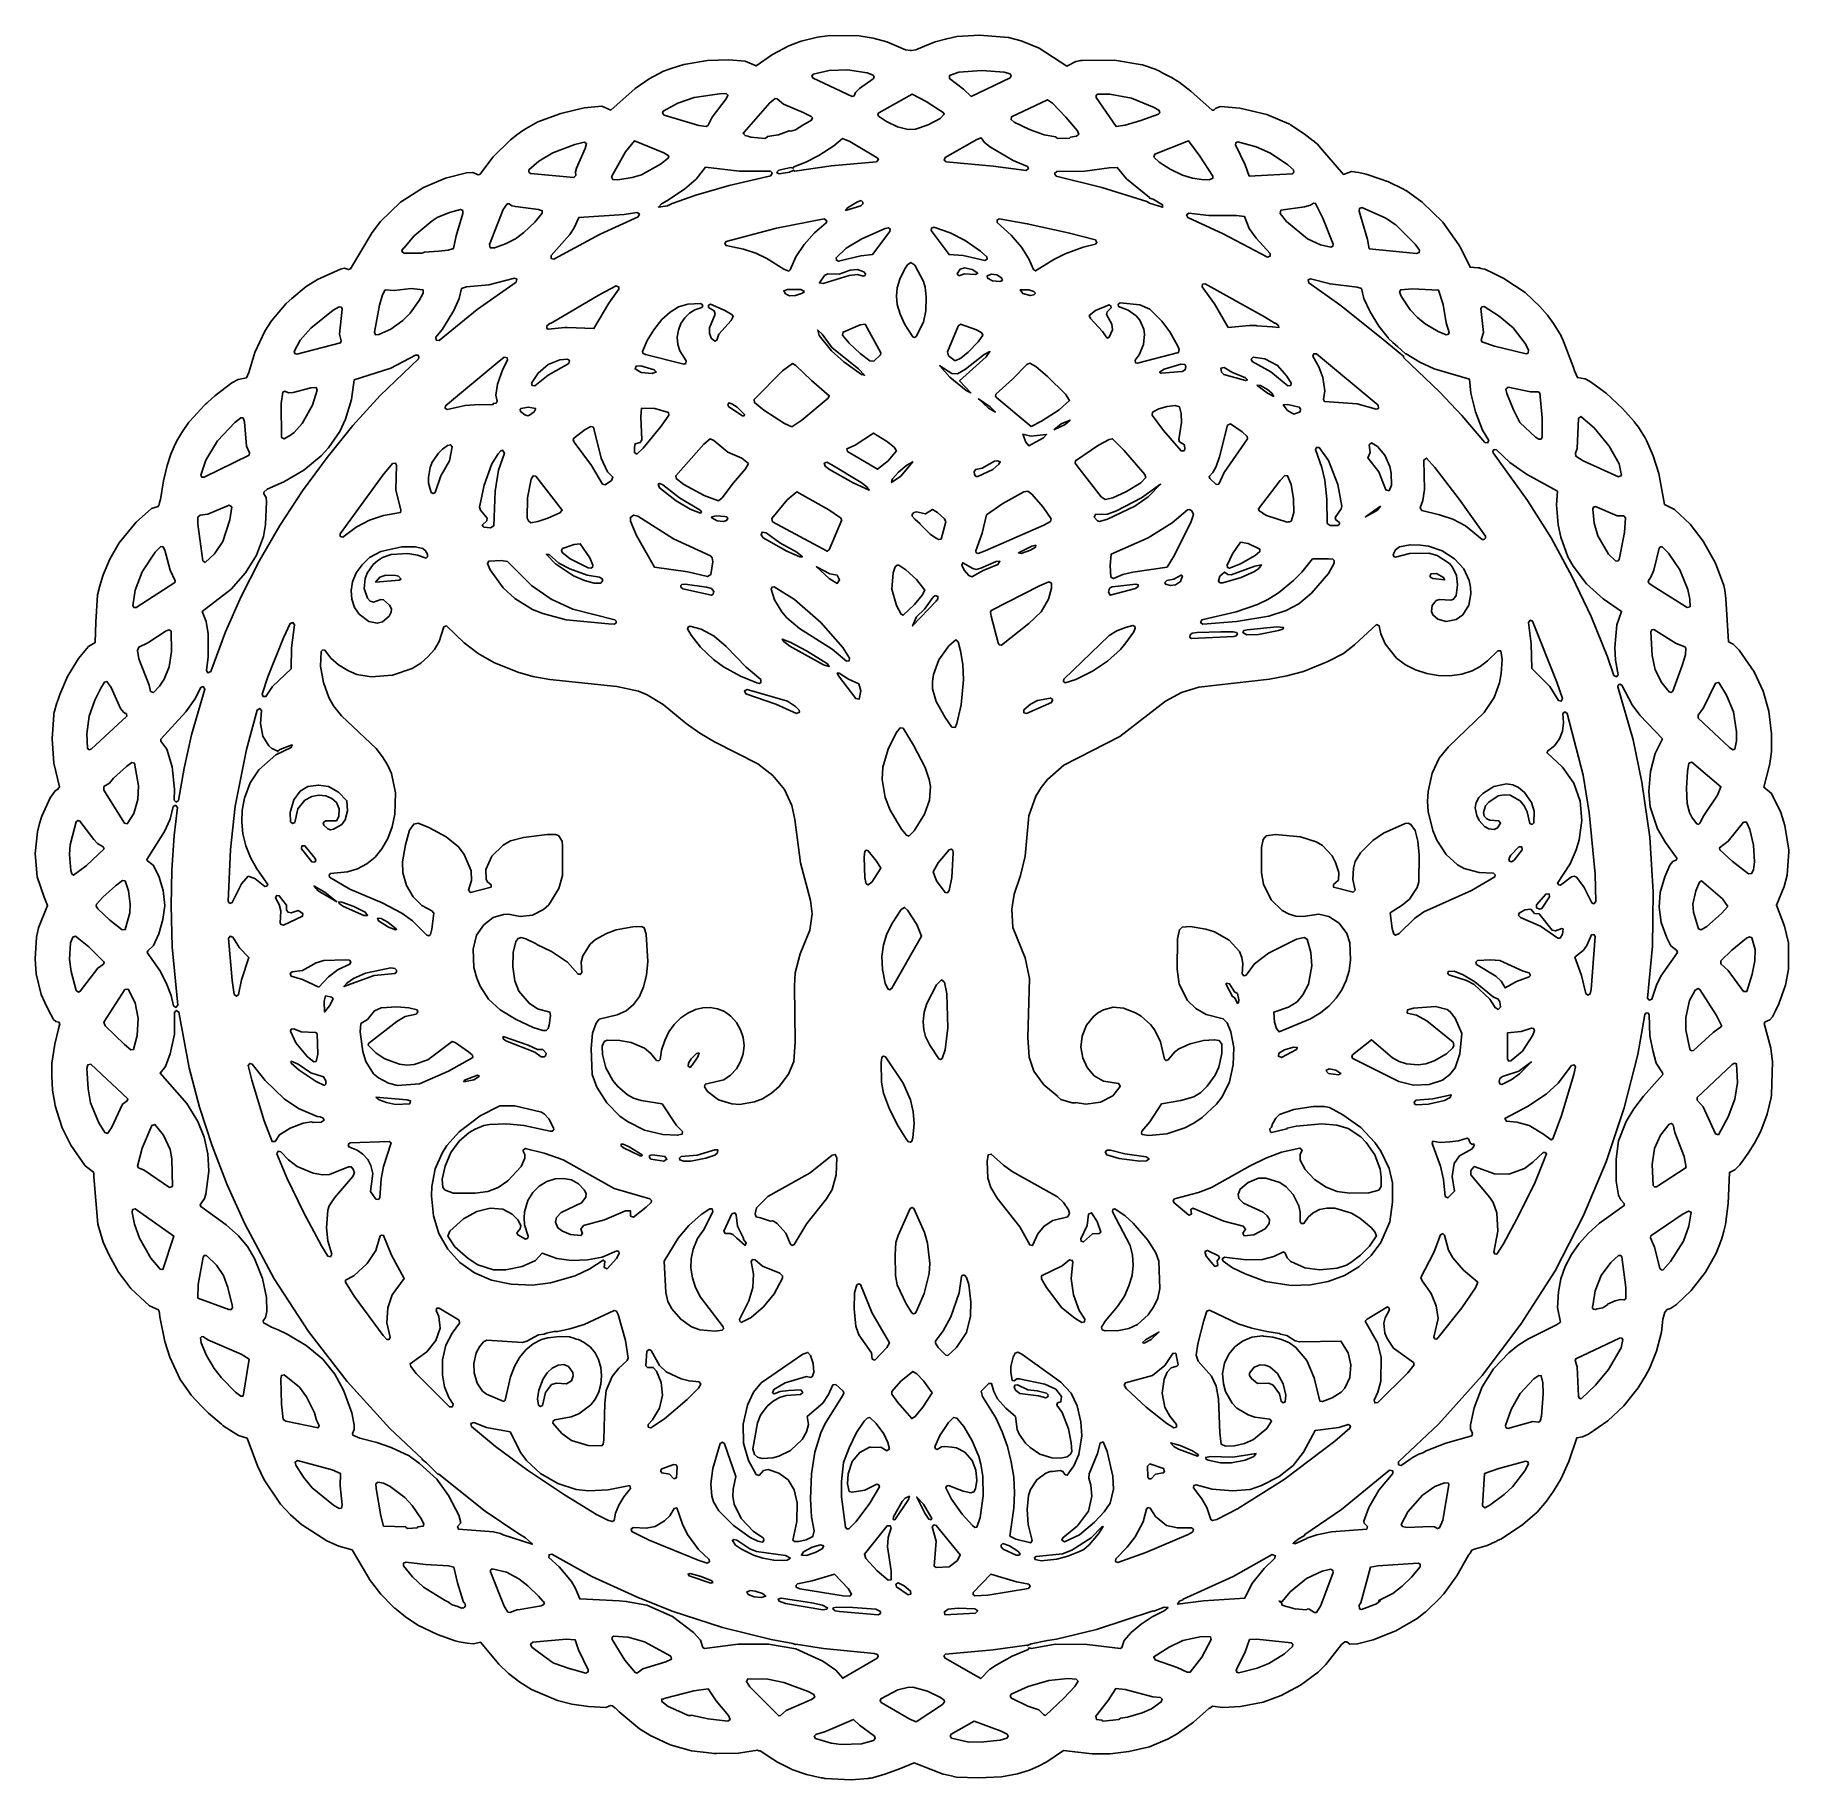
# Model space of a CAD drawing. Header units: millimetres. Extents: x 0 to 300, y 0 to 299.
import ezdxf

# ---------------------------------------------------------------- set-up
doc = ezdxf.new("R2010")
doc.units = ezdxf.units.MM
doc.layers.add('CUT', color=7, linetype='CONTINUOUS')

msp = doc.modelspace()

# ---------------------------------------------------------------- linework, layer by layer
at = {"layer": 'CUT'}
for points in [[(3.3162, 182.3964), (3.35, 182.6017), (3.8544, 184.4155), (3.9326, 184.6507), (3.9618, 184.7387), (4.108, 185.1783), (4.3296, 185.845), (5.6802, 188.9178), (7.5255, 192.0337), (9.2434, 194.0626), (10.3851, 194.7418), (10.4942, 198.2571), (10.8217, 202.918), (11.1748, 204.4674), (11.7676, 206.3477), (12.9248, 209.0302), (14.5213, 211.8226), (17.4306, 215.3686), (20.0574, 217.7231), (21.2053, 218.0682), (21.258, 218.2329), (21.3639, 218.3211), (21.4205, 218.7407), (21.5814, 219.2439), (22.0717, 222.4444), (22.7073, 225.0778), (23.3752, 226.9721), (23.9383, 228.3285), (24.3996, 229.2876), (25.2405, 230.7322), (26.4387, 232.4622), (26.5961, 232.6469), (29.1257, 235.3941), (29.2327, 235.4966), (29.3286, 235.5883), (29.4975, 235.7501), (29.6723, 235.9174), (30.8684, 236.9995), (33.7967, 239.2145), (34.8954, 239.7924), (36.3001, 240.065), (36.7314, 240.9756), (37.7144, 244.3717), (39.4393, 248.0333), (40.5888, 249.8333), (43.0973, 252.7598), (44.0503, 253.6295), (46.5387, 255.7217), (48.4832, 256.8961), (52.3929, 258.6544), (53.0833, 258.8219), (53.7855, 258.5973), (54.0979, 258.6949), (57.786, 264.944), (59.2527, 266.8351), (62.6702, 270.1251), (66.5716, 272.6352), (70.3524, 274.254), (73.9535, 275.1356), (74.9831, 275.2026), (75.067, 275.2026), (75.9292, 274.8289), (76.2263, 274.8789), (78.5361, 277.8657), (81.5024, 280.8017), (82.7848, 281.8007), (82.8402, 281.839), (82.887, 281.8713), (83.2805, 282.1431), (84.142, 282.7382), (86.1394, 283.856), (90.0898, 285.297), (94.1084, 286.2696), (97.1132, 286.5416), (98.6577, 285.8878), (102.8526, 289.6058), (105.1941, 291.2492), (107.6925, 292.5455), (108.9684, 293.0212), (111.1267, 293.691), (115.2014, 294.3702), (118.8513, 294.4933), (121.6576, 294.2761), (123.5186, 293.4534), (126.317, 295.3746), (129.1334, 296.9016), (131.0369, 297.6225), (131.237, 297.6924), (134.0195, 298.347), (136.1538, 298.6351), (141.139, 298.6049), (143.5819, 298.2106), (145.8844, 297.5875), (149.0966, 296.2074), (149.9606, 296.068), (150.0465, 296.0878), (150.0958, 296.0692), (150.8386, 296.1884), (152.3274, 296.8481), (154.1507, 297.5825), (156.1481, 298.0993), (157.8777, 298.4801), (161.7654, 298.7254), (166.7408, 298.3007), (168.9049, 297.7445), (171.9709, 296.4695), (176.7105, 293.4317), (178.2293, 294.2301), (178.7912, 294.3432), (179.0625, 294.3718), (179.0996, 294.3757), (179.1118, 294.377), (179.3259, 294.3996), (184.8503, 294.4029), (189.6079, 293.6183), (189.6094, 293.6178), (189.6115, 293.6171), (189.643, 293.6068), (189.9924, 293.4926), (191.801, 292.8837), (192.5618, 292.5259), (192.5692, 292.522), (192.6523, 292.4791), (193.0436, 292.2765), (194.6281, 291.4565), (195.9317, 290.6646), (197.9053, 289.145), (201.5533, 285.8611), (201.8802, 285.8618), (202.201, 286.219), (202.9897, 286.5131), (206.2924, 286.2373), (210.9275, 285.1471), (214.7031, 283.5584), (214.7938, 283.5059), (214.8653, 283.4645), (214.9238, 283.4306), (214.9996, 283.3868), (217.3344, 281.8441), (218.8723, 280.653), (218.9446, 280.597), (219.0756, 280.4955), (219.1073, 280.471), (219.611, 280.0273), (220.1383, 279.4495), (224.0485, 274.8685), (225.4095, 275.3608), (225.4766, 275.3511), (225.8515, 275.2966), (226.1485, 275.2534), (226.6684, 275.1779), (227.9471, 274.899), (230.4208, 274.0893), (231.4274, 273.736), (231.6222, 273.6677), (231.6414, 273.6609), (231.6453, 273.6596), (234.297, 272.3461), (234.4143, 272.2818), (234.5529, 272.2059), (234.6555, 272.1496), (234.7541, 272.0956), (237.5336, 270.1332), (241.0677, 266.6865), (243.7855, 262.8314), (244.205, 262.1274), (245.7322, 258.9799), (247.0942, 258.9142), (247.2435, 258.8791), (247.3216, 258.8608), (247.5835, 258.7992), (247.8292, 258.7414), (248.2263, 258.6368), (249.7945, 257.9454), (251.4674, 257.0797), (255.1343, 254.6439), (257.6682, 252.2961), (258.9454, 250.7591), (260.0072, 249.3807), (261.2971, 247.2308), (261.3044, 247.2154), (261.3205, 247.1817), (261.3347, 247.152), (261.531, 246.741), (263.4171, 241.8437), (263.5825, 241.259), (263.8928, 240.6088), (264.0864, 240.1059), (265.339, 239.8971), (265.4106, 239.8738), (266.1488, 239.4863), (266.7367, 239.1012), (268.9848, 237.4394), (271.8267, 234.8122), (273.8055, 232.5697), (273.9913, 232.3162), (274.0881, 232.1842), (274.3076, 231.8849), (274.517, 231.5994), (275.7485, 229.6582), (275.9017, 229.3442), (277.0716, 226.7225), (278.016, 223.6693), (278.9941, 218.3917), (280.6069, 217.6109), (280.6845, 217.553), (283.3826, 215.0023), (285.5994, 212.1169), (287.705, 208.3629), (289.1208, 204.4991), (289.3025, 203.7009), (289.5054, 202.2756), (289.9594, 194.8787), (290.7696, 194.467), (291.7739, 193.4627), (294.34, 189.7407), (295.8984, 186.4136), (296.8766, 182.9938), (297.3044, 179.1237), (297.3047, 176.1677), (297.2694, 175.6466), (297.0424, 174.0568), (296.916, 173.5168), (296.0083, 169.9763), (297.2946, 168.9232), (298.8858, 165.658), (299.6, 163.4522), (300.2793, 159.2241), (300.2868, 158.9936), (300.2871, 158.9815), (300.2876, 158.9678), (300.2877, 158.9657), (300.0147, 154.9466), (299.4917, 153.0203), (298.1514, 149.8021), (299.5571, 146.2364), (300.2013, 143.3659), (300.2329, 138.8286), (299.6834, 136.0884), (298.5711, 132.9436), (298.0096, 131.7494), (297.982, 131.6908), (297.9308, 131.5819), (297.8932, 131.502), (297.4631, 130.691), (297.0168, 130.1557), (296.2362, 129.8441), (296.0674, 129.5595), (297.1734, 125.336), (297.4818, 123.0204), (297.32, 117.3597), (297.2661, 116.8647), (296.5925, 114.0603), (295.6645, 111.5575), (295.4193, 111.0318), (294.4121, 109.0586), (293.3026, 107.3817), (291.8974, 105.3548), (291.2129, 104.6747), (291.0557, 104.5296), (290.0902, 104.0556), (289.8971, 98.761), (289.4439, 95.1354), (289.1733, 93.9921), (289.0572, 93.6315), (288.9562, 93.3174), (288.8433, 92.9666), (288.7261, 92.6021), (287.8294, 90.2486), (286.0144, 87.0189), (283.5349, 83.8743), (283.5336, 83.873), (283.5326, 83.872), (283.5319, 83.8712), (283.5315, 83.8707), (281.0438, 81.4678), (280.044, 80.8014), (279.4287, 80.6289), (279.0244, 80.1284), (278.6869, 78.9254), (278.4635, 76.7209), (277.6119, 73.4717), (276.6038, 70.8798), (276.2481, 70.1834), (276.087, 69.868), (275.9919, 69.682), (275.9231, 69.5472), (274.5118, 67.1795), (272.0534, 64.1361), (271.137, 63.2643), (269.271, 61.5681), (265.9855, 59.2847), (264.9327, 58.8054), (263.9967, 58.6612), (262.7, 54.7654), (262.635, 54.602), (261.2506, 51.5386), (259.9746, 49.4896), (258.773, 47.8089), (257.2023, 45.9328), (254.7731, 43.8092), (251.0672, 41.3484), (250.4336, 41.0391), (250.3252, 40.9861), (250.1618, 40.9063), (250.026, 40.8401), (248.6415, 40.1841), (246.2305, 39.5211), (246.1782, 39.4533), (246.0332, 39.4159), (245.7455, 38.8929), (245.4687, 38.5342), (243.4569, 35.0318), (241.2408, 31.9568), (240.4715, 31.121), (238.342, 29.034), (238.0747, 28.8101), (238.0608, 28.7985), (238.0583, 28.7964), (238.0574, 28.7956), (236.6462, 27.7351), (233.0283, 25.6191), (229.121, 24.0442), (226.429, 23.4094), (225.1383, 23.3399), (224.64, 23.7318), (224.2633, 23.7109), (223.7308, 23.2723), (221.0512, 19.8188), (219.7123, 18.5412), (216.7184, 16.3033), (213.3662, 14.533), (210.2862, 13.4244), (206.4439, 12.6673), (203.3789, 12.4808), (201.6334, 12.7275), (201.1887, 12.3475), (201.0336, 12.3381), (198.3712, 9.9523), (195.5853, 7.9581), (194.1695, 7.1656), (194.1436, 7.1528), (194.0978, 7.1302), (194.0774, 7.1201), (193.9164, 7.0406), (190.8509, 5.7767), (187.3275, 4.9276), (184.1269, 4.5328), (181.0546, 4.564), (176.1537, 5.1079), (173.2733, 3.1624), (171.8403, 2.4611), (170.3174, 1.775), (168.2773, 1.1287), (165.5144, 0.6031), (161.6038, 0.4217), (157.8176, 0.5741), (157.2582, 0.696), (157.194, 0.71), (156.4083, 0.8812), (155.5731, 1.0632), (155.5484, 1.0689), (154.799, 1.3342), (150.5702, 2.9972), (148.2458, 2.0446), (145.5348, 1.0486), (144.0367, 0.6097), (143.462, 0.4512), (143.1868, 0.4122), (143.0455, 0.3922), (142.8958, 0.371), (142.728, 0.3472), (139.7746, 0.0891), (135.2973, 0.3522), (135.0897, 0.3865), (134.8889, 0.4198), (134.8722, 0.4225), (134.6361, 0.4616), (132.1576, 1.0363), (129.6564, 1.9011), (129.527, 1.9592), (129.5211, 1.9619), (129.5016, 1.9706), (129.4448, 1.9961), (127.1999, 3.1043), (126.3574, 3.6192), (124.1956, 5.0715), (124.0177, 5.0491), (123.767, 5.2024), (120.4861, 4.6551), (116.7357, 4.5992), (116.5142, 4.613), (116.4417, 4.6176), (116.3335, 4.6243), (115.9664, 4.6472), (112.4623, 5.083), (108.8302, 6.1226), (105.6562, 7.5736), (105.656, 7.5737), (105.6556, 7.5739), (105.6545, 7.5745), (105.6461, 7.5789), (103.5521, 8.8509), (103.2178, 9.0981), (100.1084, 11.7591), (99.3874, 12.4288), (99.3223, 12.4319), (98.92, 12.7762), (98.602, 12.8187), (97.823, 12.5036), (94.8143, 12.6475), (91.9877, 13.0595), (89.5166, 13.7087), (85.0731, 15.5828), (83.0566, 16.8326), (81.1616, 18.2932), (79.4843, 19.9129), (76.3768, 23.6578), (75.1293, 23.3791), (74.0949, 23.4771), (72.7088, 23.709), (71.989, 23.9038), (69.0139, 24.9574), (65.6418, 26.5698), (63.533, 27.9842), (61.9522, 29.2303), (61.6805, 29.4751), (61.6427, 29.5092), (61.5934, 29.5535), (61.3616, 29.7623), (59.3062, 31.8962), (57.3749, 34.4165), (57.3107, 34.5194), (57.2246, 34.6573), (57.1641, 34.7543), (56.6498, 35.5784), (54.3791, 39.4475), (52.1267, 40.0977), (50.0354, 41.0227), (45.8606, 43.6979), (45.6937, 43.8171), (43.8215, 45.477), (42.1133, 47.3109), (39.3326, 51.4519), (38.1873, 53.8364), (36.416, 58.5797), (34.9221, 59.0385), (32.4739, 60.5754), (32.2642, 60.7475), (32.2516, 60.7578), (32.2494, 60.7597), (32.0054, 60.9598), (29.7753, 62.8893), (28.6634, 64.0233), (26.8595, 65.9696), (26.4716, 66.4793), (24.9584, 68.649), (23.2004, 72.4387), (22.3423, 75.1377), (21.4774, 79.353), (21.3347, 80.3661), (21.2551, 80.4369), (21.228, 80.5687), (19.7135, 81.2222), (16.5212, 84.2049), (15.1144, 86.0017), (14.4061, 86.9805), (12.8024, 89.8786), (11.7976, 92.1349), (10.8867, 95.2333), (10.1924, 103.321), (10.1618, 103.8143), (10.1491, 103.8256), (10.124, 104.118), (8.6838, 105.1945), (6.2585, 108.7417), (4.7546, 111.7221), (3.8158, 114.5699), (3.5848, 115.535), (3.5771, 115.5672), (3.5177, 115.8155), (3.4971, 115.9016), (3.1066, 118.1649), (2.9836, 120.5435), (2.9629, 120.9432), (2.9618, 120.9632), (2.961, 120.9793), (2.961, 122.7924), (3.4891, 126.0237), (4.1465, 128.6648), (4.3801, 129.5053), (4.2107, 129.7978), (3.6755, 129.9216), (3.2878, 130.2438), (3.2147, 130.3405), (2.4534, 131.7018), (1.7681, 133.1605), (1.1853, 134.5229), (0.3344, 138.049), (0.15, 140.6368), (0.363, 144.34), (0.7131, 145.9194), (2.2672, 149.7374), (1.6732, 151.1615), (0.4914, 154.6505), (0.1197, 158.6616), (0.5095, 162.3337), (0.8867, 163.7614), (1.2823, 165.036), (2.6943, 168.1912), (3.5509, 169.3841), (4.0405, 169.652), (4.2857, 170.067), (3.3242, 174.1353), (3.0217, 178.3002)], [(140.2919, 288.3426), (140.5464, 288.874), (141.2382, 289.57), (143.5795, 291.2367), (143.7353, 291.5365), (143.5349, 291.8896), (142.5489, 292.2405), (139.1472, 292.7742), (136.0446, 292.656), (133.295, 292.0398), (133.065, 291.7184), (133.266, 291.3414), (139.9791, 288.225)], [(166.9922, 291.3907), (167.1899, 291.7343), (166.9848, 292.0734), (166.0051, 292.3826), (162.1606, 292.6522), (158.2222, 292.3567), (156.6232, 291.8199), (156.6308, 291.2719), (159.0426, 289.4622), (160.3257, 288.2328)], [(115.0304, 283.0947), (115.3463, 283.2845), (116.019, 284.6861), (118.4194, 287.8182), (118.696, 288.4465), (118.3714, 288.741), (117.2339, 288.6923), (112.9356, 288.0662), (110.1244, 287.0807), (107.6375, 285.6898), (107.512, 285.3432), (107.7666, 285.0322), (113.7362, 283.2433)], [(147.7278, 283.0178), (149.556, 282.5527), (150.806, 282.6178), (152.9547, 283.3465), (155.0002, 284.4596), (155.7235, 285.1763), (155.555, 285.4985), (152.6446, 287.3287), (150.2466, 288.6124), (144.5527, 285.4447), (144.3736, 285.1641), (144.4763, 284.8475), (145.8289, 283.9516)], [(186.6635, 283.3301), (189.3891, 284.1167), (192.3671, 285.1788), (192.593, 285.4263), (192.4945, 285.817), (191.668, 286.3026), (187.7434, 287.9485), (184.0474, 288.5984), (182.009, 288.6303), (181.7064, 288.4331), (181.7134, 288.0391), (185.1426, 283.1003)], [(121.4177, 281.7747), (121.6233, 281.5134), (122.1087, 281.4157), (122.6391, 281.2242), (124.997, 281.0428), (125.4202, 281.2242), (125.4202, 281.3511), (127.374, 281.6354), (129.2067, 282.3615), (129.471, 282.2822), (130.2872, 282.524), (131.5204, 283.2895), (133.0209, 284.1389), (133.1669, 284.5394), (132.9566, 284.8056), (131.5813, 285.4812), (128.2074, 286.8963), (127.1513, 287.7952), (126.7825, 287.8767), (125.8877, 287.1347), (121.4883, 282.0996), (121.4761, 282.0436), (121.309, 282.0101), (121.4271, 281.8182)], [(172.8056, 281.6341), (174.8048, 281.3364), (174.9063, 281.1335), (175.2389, 281.0428), (177.1736, 281.073), (177.3325, 281.2637), (178.3529, 281.4274), (178.7626, 281.7608), (178.5529, 282.3384), (176.5068, 284.6774), (174.2313, 287.0737), (173.3805, 287.6558), (167.2312, 284.7369), (167.155, 284.2726), (167.7165, 283.8441), (170.2865, 282.5906)], [(92.6832, 274.6756), (92.5923, 275.3174), (92.7552, 275.9427), (94.2733, 279.285), (94.5019, 280.1569), (94.0955, 280.3943), (92.4824, 279.9902), (88.7106, 278.5647), (86.3467, 277.1698), (84.6202, 275.6405), (84.6053, 275.2736), (84.9018, 275.057), (92.3481, 274.333)], [(103.927, 274.7944), (107.1697, 276.6259), (108.4772, 277.6676), (108.5647, 278.0852), (107.7527, 278.5784), (102.6954, 280.6502), (101.1928, 278.7685), (98.8016, 274.4811), (99.0155, 274.0064), (99.8527, 273.9686), (102.3299, 274.3238)], [(126.9922, 275.2084), (127.4456, 274.9666), (129.2292, 275.2387), (129.864, 275.5712), (129.8906, 275.6245), (130.1591, 275.4439), (136.3498, 276.325), (144.1009, 277.0064), (144.4507, 277.4271), (144.2543, 277.7338), (139.5395, 280.4885), (138.3371, 281.0075), (136.8124, 279.7495), (134.2377, 278.1138), (132.0208, 276.9589), (129.9713, 276.1914), (129.8474, 275.9265), (129.4408, 276.0549), (127.3852, 275.6014)], [(169.7328, 275.5315), (170.1391, 275.8677), (169.9465, 276.2595), (167.5419, 277.2357), (163.6185, 279.5595), (162.6392, 280.3173), (162.0539, 281.1218), (161.3245, 280.8782), (155.8989, 277.7622), (155.6941, 277.3118), (156.0609, 277.0201), (164.0724, 276.2943)], [(196.4887, 274.7471), (198.208, 274.2395), (199.7245, 274.0261), (201.0352, 273.9701), (201.7097, 274.2539), (201.6914, 274.5843), (199.4797, 278.0079), (197.5429, 280.6066), (191.7453, 278.3275), (191.6081, 277.8164), (192.4895, 276.999), (194.3693, 275.7777)], [(207.8818, 274.5952), (215.2678, 274.9972), (215.5757, 275.2065), (215.5227, 275.6418), (214.5317, 276.5218), (211.5824, 278.4908), (209.0995, 279.57), (205.992, 280.4593), (205.6242, 280.3096), (205.5645, 279.9505), (207.2015, 276.5349)], [(108.3404, 269.5253), (109.1813, 269.8856), (113.2124, 271.2998), (118.8863, 272.9899), (126.0215, 274.6507), (126.2866, 275.1303), (125.961, 275.4116), (120.6353, 275.452), (114.8892, 276.0953), (113.2746, 274.074), (111.2405, 272.3751), (108.2505, 270.3657), (108.2439, 270.3397), (107.3428, 269.8578), (106.7987, 269.2834)], [(190.375, 270.2623), (190.8676, 269.9787), (193.1046, 269.2532), (193.1046, 269.6764), (191.4722, 270.6438), (190.8575, 270.8359), (190.8372, 270.9044), (186.8931, 274.1408), (185.3249, 276.0585), (183.9321, 276.0268), (179.7816, 275.4218), (174.9875, 275.3504), (174.6154, 275.0158), (174.8791, 274.5904), (182.6978, 272.6306)], [(141.5025, 270.4019), (140.8676, 270.1903), (139.1445, 269.1323), (138.8422, 268.7091), (141.442, 269.5253), (141.8048, 269.8578), (141.7745, 270.1299)], [(66.7693, 261.5832), (69.2458, 261.7246), (70.8462, 261.8987), (71.7092, 262.1865), (72.1623, 264.3728), (73.3134, 268.1616), (73.3225, 268.7001), (72.9329, 268.8816), (71.0617, 268.3342), (68.957, 267.4769), (68.0532, 266.9104), (65.0076, 264.3775), (63.2595, 262.2803), (63.147, 262.2701), (62.9051, 261.8771), (62.9958, 261.5748), (63.2981, 261.4237), (63.3453, 261.4237), (63.4193, 261.3918), (63.9768, 261.4237), (66.2909, 261.4237)], [(82.345, 263.8643), (83.7545, 264.9142), (85.6243, 266.7252), (86.9319, 268.228), (86.9197, 268.6528), (86.2581, 268.8965), (82.3288, 269.3804), (81.7255, 269.5236), (81.2815, 269.8594), (80.9293, 269.8235), (80.256, 268.8995), (77.9096, 262.8865), (78.0062, 262.3363), (78.7224, 262.329), (80.6042, 262.9799)], [(103.3592, 267.6105), (103.5376, 268.1058), (103.1354, 268.3434), (100.9467, 268.0157), (93.194, 267.486), (92.3892, 265.7201), (91.6515, 264.609), (88.4519, 260.9755), (88.4316, 260.5083), (88.9103, 260.3712), (96.8435, 264.6312)], [(123.4553, 261.3714), (125.382, 260.4824), (128.2595, 258.6353), (129.1043, 258.3186), (129.3635, 258.5369), (130.3267, 260.7585), (131.7327, 262.8939), (133.5179, 264.8907), (135.4901, 266.5888), (135.6021, 266.9358), (135.1559, 267.2533), (127.0092, 265.693), (118.3776, 263.4176), (118.1461, 263.0585), (118.3826, 262.7026), (121.3493, 262.0834)], [(168.9562, 262.4107), (170.2269, 260.4292), (171.0044, 258.6085), (171.3198, 258.3628), (174.4857, 260.3277), (176.4371, 261.3054), (179.4875, 262.4063), (181.5868, 262.9106), (181.8549, 263.2087), (181.5842, 263.6569), (176.9152, 264.9069), (169.9422, 266.4466), (165.1366, 267.2716), (164.7654, 267.0485), (164.8048, 266.6497), (167.1908, 264.4785)], [(211.0358, 260.734), (211.5277, 260.9072), (211.4907, 261.3369), (209.1187, 263.9466), (207.9271, 265.5949), (207.125, 267.6657), (205.7142, 267.8337), (201.032, 267.8352), (197.583, 268.225), (197.1745, 267.9373), (197.3842, 267.4838), (203.4777, 264.6944)], [(220.0932, 262.7981), (221.875, 262.4312), (222.2403, 262.6028), (222.2882, 262.9351), (220.5128, 267.413), (219.2827, 269.9001), (218.9448, 269.9489), (218.3804, 269.5971), (217.4022, 269.3466), (213.3379, 268.73), (213.1907, 268.1928), (214.2822, 266.8451), (217.8698, 263.8495)], [(228.4396, 262.1236), (236.5384, 261.3605), (237.0241, 261.5066), (237.0619, 261.9111), (236.3384, 262.9381), (232.9863, 266.2561), (231.2004, 267.4277), (227.1842, 269.1929), (226.7825, 269.0561), (226.7228, 268.5967), (228.1595, 263.726)], [(143.4221, 261.1672), (146.4366, 265.129), (146.4683, 265.5223), (146.1779, 265.7379), (145.5905, 265.6269), (141.6119, 263.8434), (138.9475, 262.2364), (137.2481, 260.6029), (137.2627, 260.2002), (137.6257, 260.0253), (141.4227, 260.9325)], [(158.9408, 261.0218), (162.6759, 260.1499), (163.0554, 260.3474), (163.0254, 260.7741), (161.9084, 261.7637), (159.2748, 263.5797), (156.7108, 264.8603), (153.9159, 265.8219), (153.5403, 265.6878), (153.4948, 265.2592), (156.5565, 261.1573)], [(142.1675, 257.5845), (142.228, 257.8566), (141.9559, 258.2193), (140.8979, 258.5821), (139.598, 258.4612), (137.7237, 257.7961), (135.789, 257.8868), (135.2449, 257.5845), (134.3682, 256.3149), (135.0031, 256.1939), (139.4468, 257.5845), (140.8676, 257.7659), (141.8652, 257.4636)], [(152.5977, 251.5126), (152.6282, 253.8702), (152.4834, 255.5871), (152.186, 256.5482), (150.6956, 259.3313), (150.0061, 259.8184), (149.4339, 259.4149), (148.9845, 258.741), (148.1437, 256.9482), (147.6912, 255.4405), (147.5477, 254.0314), (147.6904, 252.6305), (148.1755, 250.9595), (148.9495, 249.2071), (150.3376, 247.0538), (150.655, 246.9711), (150.9029, 247.1281), (152.1972, 249.6132)], [(160.517, 258.5821), (159.1869, 258.9146), (158.4613, 258.6425), (157.9172, 257.8868), (158.2195, 257.524), (159.2171, 257.8868), (161.0913, 257.7659), (161.4541, 257.9473)], [(63.0521, 249.895), (64.2944, 251.1403), (65.8652, 253.2739), (66.5586, 254.5475), (66.5406, 255.1455), (64.4584, 255.3491), (61.5629, 255.0166), (60.0483, 255.0984), (59.5881, 254.2839), (59.0643, 252.5078), (58.2219, 247.8956), (58.4053, 247.4102), (58.9667, 247.4753), (60.9827, 248.4125)], [(82.485, 256.4527), (82.5579, 256.9766), (82.1873, 257.1409), (77.8018, 255.9605), (73.9311, 255.6259), (73.122, 255.3609), (72.7185, 253.6216), (71.8029, 251.6036), (69.8553, 248.3748), (68.7283, 247.0043), (68.7493, 246.5151), (69.2638, 246.4518), (75.7833, 251.7407)], [(100.0302, 255.2372), (100.0355, 255.6015), (99.5511, 255.7894), (96.8037, 254.3475), (88.4481, 249.3921), (88.2376, 249.362), (87.7237, 248.9388), (87.7237, 248.5156), (87.9353, 248.3947), (90.8051, 248.6765), (91.1937, 248.6943), (95.7588, 248.4852), (98.3067, 252.8579)], [(131.7987, 254.8638), (131.1639, 255.1661), (128.8967, 255.1661), (128.2618, 254.9545), (128.5641, 254.4406), (129.2594, 254.1081), (130.2872, 254.1383), (131.4662, 254.5615)], [(164.7491, 257.7054), (163.812, 257.7961), (163.0563, 257.4938), (163.147, 257.1008), (163.9934, 256.6776), (165.263, 256.5265), (165.6863, 256.7381), (165.5049, 257.1915)], [(204.3203, 248.6665), (207.9469, 249.028), (209.0819, 249.0274), (209.2473, 248.969), (211.8665, 248.7789), (211.9165, 248.7728), (211.9206, 248.775), (212.9958, 248.697), (212.9353, 248.9993), (212.3912, 249.3922), (212.1867, 249.4458), (212.1866, 249.4471), (210.5328, 250.4799), (200.3566, 256.1637), (199.9367, 256.0668), (199.8793, 255.6083), (201.982, 252.7183)], [(246.62, 234.2229), (245.8619, 237.4368), (245.6251, 239.8133), (239.5726, 241.6128), (237.0909, 242.7326), (234.7918, 244.1777), (234.6709, 244.1566), (234.6573, 244.1688), (233.2933, 245.4054), (232.5255, 246.1015), (231.6822, 246.8659), (231.6873, 246.8851), (230.0806, 248.8852), (228.5935, 251.3434), (227.5157, 253.6569), (227.1305, 255.3361), (226.4171, 255.5973), (221.7589, 256.1378), (218.3938, 257.0004), (218.0258, 256.8439), (218.1095, 256.3001), (223.4355, 252.5489), (230.4785, 246.9208), (230.4988, 246.8832), (234.3528, 243.6878), (234.3477, 243.5577), (240.5093, 237.6531), (244.3239, 233.5958), (248.2645, 229.0139), (248.7271, 228.9394), (248.9274, 229.363), (247.8651, 231.0905)], [(236.7022, 250.3794), (238.0035, 249.3171), (240.2279, 248.0127), (241.6387, 247.414), (242.0173, 247.5345), (242.1125, 247.8484), (241.6302, 249.4969), (241.1128, 252.5952), (240.3196, 255.09), (235.7998, 255.3186), (233.8449, 255.1387), (233.6441, 254.7814), (233.9331, 254.0337), (235.4901, 251.7132)], [(52.5276, 246.3911), (52.236, 247.5462), (52.6579, 251.8042), (52.5437, 252.1373), (52.1528, 252.233), (51.123, 251.6534), (47.2865, 248.5902), (45.4999, 246.53), (44.4645, 244.5535), (44.5994, 244.2111), (44.9217, 244.1247), (52.4164, 246.0492)], [(111.4705, 242.5166), (111.5707, 242.9736), (110.4873, 244.6903), (110.1339, 245.7662), (110.0357, 247.0124), (110.2241, 248.2074), (110.6629, 249.3363), (111.3129, 250.334), (112.1113, 251.1291), (113.0321, 251.6843), (114.2188, 252.0738), (114.3788, 252.3611), (114.2881, 252.641), (113.9899, 252.7796), (111.8251, 252.6546), (110.2397, 252.191), (108.813, 251.3265), (107.3965, 250.0238), (106.0282, 248.2965), (104.8599, 246.4651), (104.0547, 244.5774), (104.1543, 244.2661), (104.5703, 244.0508), (111.1462, 242.4282)], [(116.4999, 250.9493), (115.5733, 248.6276), (115.5337, 247.7034), (115.8554, 246.8757), (116.4791, 246.3407), (116.7847, 246.5347), (117.1579, 247.5325), (119.2508, 249.8995), (119.6047, 250.5802), (119.3508, 250.9086), (118.0841, 251.6617), (115.7292, 252.6485), (115.4004, 252.4938), (115.3556, 252.0999), (116.325, 251.5284)], [(171.0369, 254.8638), (170.2207, 255.1057), (168.7395, 255.1359), (169.1627, 254.5011), (170.4323, 254.1383), (171.0369, 254.2592), (171.3392, 254.5615)], [(184.4205, 249.2498), (183.4666, 250.9283), (183.6009, 251.339), (184.2787, 252.0201), (184.2484, 252.3516), (183.9732, 252.539), (181.6062, 251.6135), (180.5364, 250.7141), (180.7742, 250.1922), (182.7836, 247.976), (183.6258, 246.8785), (183.9683, 246.9978), (184.5181, 248.3)], [(188.5765, 250.648), (189.2117, 249.9396), (189.863, 248.4108), (189.9889, 247.5321), (189.8011, 245.7427), (189.0626, 244.0125), (188.3763, 243.0836), (188.4832, 242.6285), (188.8083, 242.5447), (195.8396, 244.4071), (195.9196, 244.888), (195.7133, 245.4912), (194.3287, 247.9627), (192.9654, 249.7499), (190.889, 251.8284), (189.2021, 252.5398), (185.8172, 252.8986), (185.4933, 252.6539), (185.5624, 252.2538), (187.2047, 251.6235)], [(247.6268, 246.5559), (247.7303, 246.2327), (249.9155, 245.4877), (255.3078, 244.1783), (255.654, 244.2861), (255.7032, 244.8441), (255.159, 245.9431), (253.0956, 248.5946), (250.6815, 250.5886), (248.1347, 252.2457), (247.7749, 252.233), (247.5788, 251.931), (248.0002, 247.843)], [(143.0036, 242.9738), (143.6814, 242.9034), (144.8289, 243.977), (144.8514, 244.3527), (142.1838, 249.2428), (141.3066, 249.125), (138.4225, 247.8849), (138.3078, 247.3763), (139.4378, 245.9813), (141.324, 244.2128)], [(157.6005, 242.9872), (158.562, 243.4168), (159.8436, 244.4814), (161.5441, 246.2432), (162.3154, 247.3885), (162.1779, 247.7583), (161.255, 248.2892), (158.477, 249.2276), (158.1129, 248.8909), (156.2772, 244.515), (156.4577, 243.8354)], [(136.5448, 245.2205), (134.8217, 247.518), (134.0659, 248.2435), (134.3078, 247.3064), (136.4541, 244.6764), (138.5097, 242.7719), (141.5327, 240.6558), (142.0768, 240.5047), (141.0188, 241.593)], [(35.3926, 202.636), (38.471, 208.7022), (42.0245, 214.7771), (45.8884, 220.6936), (50.0973, 226.4176), (54.5159, 231.896), (59.165, 237.0615), (65.7172, 243.34), (65.819, 243.6241), (65.6573, 243.9198), (65.2533, 243.9512), (61.0335, 241.725), (54.7474, 239.7102), (54.2857, 236.331), (53.2203, 232.9745), (52.286, 230.8928), (50.3514, 228.0818), (49.072, 226.7083), (46.1124, 224.271), (42.6956, 222.2755), (39.8585, 220.9941), (39.2978, 220.52), (39.2458, 220.1966), (39.6648, 219.5594), (39.7476, 218.892), (39.535, 214.9706), (39.1916, 212.9254), (37.9945, 209.7131), (36.15, 206.6893), (33.6807, 203.9099), (28.7323, 200.0512), (29.3753, 198.3427), (29.7417, 196.2496), (29.7717, 192.2834), (29.4433, 189.9813), (29.7133, 189.5707), (30.1879, 189.7842), (32.7271, 196.5794)], [(76.1356, 235.5109), (76.2062, 235.4261), (78.4734, 235.4866), (78.5765, 235.6927), (79.0476, 235.7279), (79.2072, 236.0622), (78.9608, 237.1191), (79.2633, 238.9955), (80.1202, 241.3931), (80.9739, 243.1275), (80.9104, 243.4887), (80.4288, 243.5973), (79.1838, 242.6419), (70.3727, 235.2729), (70.2985, 234.8439), (70.6681, 234.6135), (73.7238, 235.3311)], [(91.4672, 242.5381), (91.579, 243.0513), (91.2653, 243.2453), (89.9443, 243.1336), (87.9384, 242.3585), (86.2102, 240.8723), (85.1001, 239.167), (85.2206, 238.7226), (85.6807, 238.7028), (87.9176, 240.5033)], [(162.5726, 244.0718), (159.338, 241.5325), (158.0079, 240.7465), (157.0103, 240.807), (154.9547, 242.1371), (156.6778, 240.1722), (159.4589, 237.9049), (160.2449, 237.4817), (158.3404, 239.5373), (162.9051, 243.6486), (163.5399, 244.5555)], [(214.5204, 238.667), (215.0306, 238.7722), (215.0703, 239.1688), (214.3732, 240.3709), (212.7733, 242.1826), (210.5945, 243.3204), (208.5889, 243.5793), (208.2666, 243.2846), (208.4198, 242.8756), (211.6389, 241.067)], [(220.5178, 240.0906), (220.8826, 237.8409), (220.6468, 236.3495), (220.788, 236.0175), (226.4032, 235.6055), (229.6396, 234.6968), (230.016, 234.8342), (229.959, 235.3825), (219.4066, 244.1669), (219.0029, 244.1733), (218.8136, 243.7802), (219.8402, 241.946)], [(103.806, 242.1069), (103.02, 242.0766), (102.8084, 241.593), (103.8664, 240.9581), (105.7407, 240.807), (106.436, 241.0791), (106.0732, 241.4116)], [(129.6526, 231.661), (131.3326, 232.8373), (135.8402, 236.5703), (136.0549, 236.999), (132.9831, 239.5977), (130.3302, 242.1937), (129.739, 242.4867), (128.0599, 241.2461), (123.2008, 236.329), (123.2339, 235.8337), (124.8698, 234.5444), (128.3897, 232.2572)], [(172.3702, 232.6381), (175.4087, 234.5932), (177.1729, 236.2039), (176.463, 237.261), (173.4096, 240.3142), (171.4145, 242.0066), (170.3805, 242.5895), (169.8435, 242.3396), (167.4287, 239.8345), (164.5422, 237.247), (164.4923, 236.9139), (164.7124, 236.6108), (170.5971, 231.7372)], [(196.8834, 242.3487), (196.1881, 242.4092), (193.3465, 241.5325), (192.5907, 241.0186), (192.8326, 240.8372), (196.4601, 241.1395), (196.974, 241.4418), (197.095, 242.0162)], [(204.9547, 241.0488), (203.6548, 241.8046), (203.0805, 241.7441), (203.1711, 241.0488), (203.5944, 240.6256), (207.2824, 239.5978), (207.6149, 239.7187), (207.2824, 240.0815)], [(45.8488, 232.2418), (47.6014, 235.371), (48.3937, 237.9761), (48.2321, 238.3833), (47.3076, 238.3681), (44.2635, 237.5739), (43.5185, 237.5178), (42.8561, 237.7856), (42.5322, 237.619), (42.256, 235.6468), (42.2742, 229.8568), (42.7265, 229.6068), (43.6678, 230.1099), (44.44, 230.6799)], [(209.2171, 238.8118), (211.0309, 237.4213), (212.1191, 236.8771), (211.7866, 237.4515), (211.0309, 238.0863), (209.8217, 238.7514)], [(254.2363, 232.426), (256.934, 229.8976), (257.509, 229.5402), (257.8702, 229.5822), (258.0397, 229.9039), (258.0395, 233.1319), (257.6759, 237.4738), (257.3469, 237.6618), (256.0529, 237.6707), (252.2381, 238.4415), (251.8635, 238.1108), (252.0197, 237.372), (253.1241, 234.5682)], [(85.8193, 234.7913), (84.5194, 235.0331), (83.3404, 234.8215), (83.1591, 234.6704), (83.1893, 234.2774), (83.9148, 233.703), (84.4287, 233.5519), (84.731, 233.6728), (85.5472, 234.2471)], [(103.1061, 227.0227), (104.1996, 228.0161), (107.2651, 231.7728), (108.588, 233.6854), (108.525, 234.1399), (106.213, 234.8268), (103.8914, 234.8496), (103.7741, 233.3935), (103.9834, 229.4453), (103.6627, 229.0139), (102.8038, 228.7906), (102.7161, 228.1762), (102.7329, 227.2995)], [(120.2812, 235.0633), (119.3743, 235.6377), (118.8302, 235.7586), (118.679, 235.4563), (118.8302, 235.0936), (121.2183, 233.5519), (121.4904, 233.5821), (121.5508, 233.7937)], [(163.2981, 234.8517), (164.4771, 234.1867), (163.6004, 235.1238), (161.575, 236.4539)], [(196.7767, 227.5429), (196.9152, 227.841), (196.8269, 228.619), (195.9813, 229.1091), (195.8587, 229.509), (196.3103, 232.4299), (196.2498, 233.9326), (195.977, 235.0882), (195.2179, 235.3036), (193.8467, 235.1536), (192.4334, 234.7682), (191.3562, 234.1819), (191.3093, 233.6882), (193.2712, 231.05), (196.2596, 227.5555)], [(214.5073, 235.5168), (213.7516, 235.4563), (214.4468, 234.489), (215.5351, 233.8239), (216.6536, 234.2471), (216.7141, 234.761), (216.4722, 235.0633)], [(36.8174, 227.202), (36.3047, 228.3677), (35.9445, 232.5191), (35.7161, 233.1892), (35.3128, 233.2115), (34.2859, 232.4175), (31.3238, 229.2731), (29.3644, 225.9465), (28.4927, 223.418), (28.6451, 223.0853), (29.0416, 223.0392), (36.7496, 226.8316)], [(97.2529, 221.8603), (97.6774, 221.7489), (98.8019, 222.4984), (99.0119, 223.0825), (98.0875, 223.9924), (97.0125, 226.3346), (95.6676, 231.6057), (95.2526, 231.7221), (94.2871, 231.2038), (92.3145, 229.7113), (92.2267, 229.4323), (92.3952, 229.0573), (95.3663, 225.0814)], [(174.4529, 231.1637), (176.4178, 232.0706), (177.2642, 232.8263), (175.7225, 232.1915)], [(202.7374, 221.8663), (203.6544, 223.8627), (207.6418, 229.6354), (207.5788, 230.0236), (206.7364, 230.8106), (204.7029, 232.1639), (204.2083, 231.9347), (202.8313, 226.5197), (202.2521, 224.9005), (201.6716, 223.8376), (201.036, 223.1462), (201.1571, 222.8395), (202.2723, 221.8182)], [(271.6387, 223.3281), (271.2249, 225.3626), (269.5416, 228.3726), (266.9302, 231.4968), (264.6944, 233.4327), (264.249, 233.1151), (264.0222, 227.9533), (263.7649, 227.1576), (263.8198, 226.6388), (265.0972, 225.8746), (271.1469, 223.1213)], [(71.0587, 225.8434), (71.4864, 228.2434), (71.2463, 228.6121), (70.6882, 228.4988), (69.8318, 227.8478), (69.1542, 227.1656), (68.101, 225.6013), (67.7547, 224.7235), (67.4397, 222.991), (67.4739, 222.057), (67.9082, 220.4403), (68.2546, 220.2465), (68.5913, 220.4565), (69.5724, 223.2617)], [(117.108, 218.9896), (117.7243, 219.5302), (119.6424, 222.1156), (121.7216, 224.4991), (122.217, 225.381), (121.0945, 226.3172), (118.6675, 227.3223), (116.2769, 229.3164), (115.6386, 229.6006), (114.5842, 228.7054), (109.7865, 223.3061), (109.8255, 222.8321), (111.1308, 221.7785), (114.6176, 219.9313)], [(146.1101, 225.8809), (147.5396, 227.5885), (147.145, 228.1867), (145.8628, 229.2326), (143.5911, 230.5631), (140.4831, 228.5602), (139.0432, 227.9016), (139.188, 227.4652), (144.2959, 224.4291)], [(169.1627, 230.4382), (169.7068, 229.0476), (170.2207, 228.4128), (172.6996, 229.7731), (173.2437, 230.3777), (170.5532, 230.1057)], [(183.2874, 219.2428), (184.5693, 219.5017), (186.9106, 220.6238), (189.3434, 222.1063), (190.2057, 222.9769), (190.0327, 223.5126), (186.4671, 227.6816), (184.4969, 229.6326), (183.9609, 229.5312), (182.1121, 228.5311), (178.2086, 225.8804), (178.1142, 225.4826), (178.563, 224.8054), (182.5929, 219.6681)], [(220.8833, 222.5687), (221.1859, 219.2698), (221.2565, 215.1534), (221.7607, 214.8129), (223.0905, 214.7959), (223.3518, 214.9983), (223.3769, 215.2931), (222.7182, 215.7657), (222.615, 216.1803), (223.632, 217.6348), (223.7592, 218.0796), (223.1054, 221.809), (221.4956, 225.9061), (219.8616, 228.1336), (219.4325, 228.156), (219.2432, 227.7703), (220.3573, 224.7372)], [(231.8555, 220.7169), (232.2531, 221.7068), (232.2269, 223.7694), (232.0074, 224.9108), (231.1458, 226.8326), (229.8672, 228.3265), (228.8197, 228.9195), (228.4371, 228.5931), (228.623, 227.2731), (228.2416, 226.3448), (230.0846, 223.9977), (231.3223, 220.8789)], [(57.365, 215.7033), (59.7267, 216.4906), (62.6592, 217.0045), (62.7254, 217.3861), (61.8511, 220.8831), (61.9668, 225.14), (61.8115, 225.4371), (61.3149, 225.414), (59.6563, 223.3884), (52.314, 213.3658), (52.352, 212.9323), (52.7678, 212.8038), (55.0789, 214.53)], [(78.6295, 214.7397), (78.8398, 220.6429), (79.4473, 224.2865), (80.4404, 227.1884), (80.1428, 227.6571), (79.8157, 227.5796), (79.3688, 227.0495), (78.2821, 225.3199), (76.9829, 221.7057), (76.1783, 217.9208), (76.3273, 217.4129), (77.4703, 216.03), (77.4273, 215.5849), (76.6474, 214.8573), (76.9332, 214.4919), (78.0897, 214.4167)], [(135.6077, 225.6317), (135.1844, 225.4503), (135.3356, 224.9364), (136.0611, 224.3922), (140.1119, 222.0948), (142.8628, 220.8251), (142.4698, 221.4297), (141.5025, 222.125), (136.4843, 225.1782)], [(147.9112, 223.9388), (146.8834, 222.7598), (146.702, 222.125), (148.2739, 223.2435), (150.3295, 225.6921), (149.3017, 225.1178)], [(164.8398, 225.8735), (164.3259, 225.7828), (162.2401, 224.5736), (161.1216, 224.3922), (160.8495, 224.0295), (160.91, 223.5156), (161.1518, 223.1831), (161.4843, 223.1528), (164.0236, 224.3922), (165.0817, 225.2689), (165.2933, 225.6619)], [(244.9221, 214.7367), (247.804, 212.4199), (248.1376, 212.3961), (248.3534, 212.6036), (248.3426, 212.9379), (247.8023, 213.7776), (243.8402, 219.313), (239.7085, 224.7114), (238.239, 226.3333), (237.81, 225.9927), (237.9338, 220.9413), (237.6603, 219.0756), (237.1852, 217.7839), (237.4346, 217.3295), (240.4821, 216.6407), (242.7789, 215.8723)], [(270.4652, 193.8837), (270.8314, 197.773), (271.6579, 200.0713), (268.5062, 202.2607), (265.6675, 204.8276), (263.3733, 207.8192), (262.4557, 209.4365), (261.225, 212.7767), (260.7939, 214.9237), (260.4883, 218.3218), (260.7005, 220.6506), (255.3475, 223.5555), (252.5475, 225.5657), (250.2384, 227.7409), (249.8377, 227.7708), (249.6325, 227.5069), (249.6847, 227.2123), (255.5589, 219.0878), (259.5736, 212.6583), (263.2079, 205.9968), (266.4574, 199.1938), (269.2644, 192.2819), (270.3382, 189.1227), (270.7778, 188.9025), (271.0822, 189.2495), (270.5906, 191.7554)], [(84.3578, 216.0266), (84.5433, 215.5687), (84.9862, 215.2628), (86.1703, 215.461), (87.8634, 216.0649), (89.9457, 216.9446), (90.3415, 217.3898), (85.8004, 223.2349), (85.3405, 223.2609), (85.0302, 222.7126), (84.4252, 219.525)], [(210.2147, 216.9255), (210.8797, 216.5023), (214.4166, 215.3838), (214.6179, 215.4363), (214.8094, 215.3974), (215.0946, 215.5226), (215.1073, 215.564), (215.1119, 215.5652), (215.1298, 215.6368), (215.563, 217.0402), (215.5086, 219.3382), (215.0838, 221.7889), (214.4769, 223.3061), (214.0038, 223.3389), (213.2234, 222.5104), (209.4875, 217.6609), (209.6409, 217.3148), (210.2034, 216.9706)], [(107.5847, 221.7623), (107.0405, 222.0041), (106.7685, 221.9134), (106.9801, 221.2484), (109.8217, 218.9811), (112.2098, 217.5603), (114.0236, 216.9255), (114.1748, 217.1371), (113.9329, 217.4092), (110.3961, 219.495)], [(138.177, 215.7312), (137.9938, 216.0803), (135.9425, 217.4471), (130.4686, 220.5372), (128.8657, 219.167), (126.2002, 215.9582), (126.3557, 215.4288), (135.6608, 210.3711), (136.0521, 210.6446)], [(172.769, 214.8522), (173.9023, 215.4849), (174.014, 215.9321), (172.6596, 217.9088), (170.6997, 220.1387), (170.0025, 220.6432), (169.3428, 220.5311), (165.7646, 218.5293), (162.9451, 216.6015), (162.2267, 213.4699), (161.1106, 210.4572), (161.2039, 210.1332), (161.515, 210.003), (162.7201, 210.4632)], [(190.5956, 219.6764), (192.7419, 221.8529), (189.5073, 219.5253), (185.2147, 217.2883), (183.673, 216.7139), (181.5871, 216.6837), (181.4057, 216.2302), (181.9499, 215.5954), (182.3126, 215.4745), (183.673, 215.8977), (188.3283, 218.0742)], [(29.22, 208.4407), (30.8081, 209.9116), (32.2816, 212.0746), (33.4348, 215.7518), (33.8031, 217.9737), (33.3227, 218.2497), (29.6645, 216.7284), (28.3916, 216.5353), (27.9822, 216.2411), (27.9601, 215.0216), (28.8116, 208.7552)], [(109.3841, 212.4812), (103.2895, 216.3727), (102.5607, 216.5573), (102.0198, 216.18), (102.0218, 215.5054), (103.0508, 213.0719), (106.1492, 207.6474), (111.8402, 206.8562), (115.1901, 206.0549), (115.7544, 206.3908), (116.1374, 208.5498), (115.9835, 209.2496), (115.6905, 209.598)], [(118.4976, 216.2604), (118.1651, 216.3511), (116.7141, 216.4418), (115.8979, 216.2907), (115.9583, 216.0791), (116.835, 215.5954), (117.9233, 215.4745), (118.4674, 215.6558), (118.679, 215.9581)], [(151.6294, 214.9908), (153.3223, 213.3282), (154.3803, 212.5422), (154.4897, 212.5568), (154.7015, 212.381), (155.1947, 212.4765), (156.0227, 215.4183), (155.7471, 215.9268), (154.5963, 216.9861), (153.7095, 217.5307), (152.5083, 216.7783), (150.961, 217.1019), (150.5189, 217.018), (150.2187, 216.6932), (150.2461, 216.393), (150.6628, 215.895), (151.5926, 215.0676)], [(193.8967, 207.656), (195.133, 209.7226), (197.9565, 215.4587), (198.3579, 216.6619), (198.0849, 217.2929), (197.7156, 217.5387), (197.3677, 217.4831), (194.7547, 215.2338), (190.6138, 212.6648), (184.3192, 209.8924), (184.0946, 207.9641), (184.244, 205.934), (184.6731, 205.6928), (186.3141, 206.4188), (188.0225, 206.8245)], [(229.864, 217.4394), (230.3779, 218.0742), (227.8084, 216.2604)], [(267.5658, 213.0079), (269.429, 209.888), (270.6072, 208.7371), (271.0032, 208.6765), (271.2379, 208.9592), (272.1595, 213.6026), (272.3447, 216.0883), (272.0572, 216.435), (270.8844, 216.4531), (267.1715, 218.0389), (266.8464, 217.9528), (266.712, 217.6073), (266.9576, 215.1791)], [(127.5665, 211.8469), (125.2389, 213.5398), (124.5436, 213.6607), (124.3622, 213.2072), (124.7552, 212.6631), (128.806, 210.3959), (131.0127, 209.4285), (131.436, 209.4285), (130.4988, 210.2447)], [(24.0773, 205.3108), (23.2305, 207.1421), (22.3136, 210.5556), (21.9772, 211.1737), (21.5673, 211.1446), (20.6731, 210.2462), (18.4646, 206.8665), (17.2532, 203.7346), (16.8754, 201.0655), (17.0724, 200.7461), (17.4477, 200.7407), (24.0576, 205.0146)], [(60.78, 201.1634), (59.7776, 202.0738), (59.2683, 202.1166), (58.0648, 201.6938), (57.478, 201.8418), (56.9911, 202.3235), (56.4678, 203.9964), (56.6204, 205.7069), (56.9841, 206.6094), (57.9888, 208.1008), (58.7293, 208.7504), (59.5989, 209.2936), (61.0851, 209.8092), (63.9052, 209.999), (65.5428, 209.726), (67.0695, 209.2071), (67.2905, 209.4499), (67.2662, 209.8767), (66.9573, 210.4536), (66.4576, 210.8461), (65.1549, 211.1554), (62.8827, 211.1549), (59.2892, 210.3286), (57.3824, 209.2941), (56.0822, 208.0494), (55.0813, 206.664), (54.4647, 205.1673), (54.2029, 203.6608), (54.3183, 202.1541), (54.7654, 200.7714), (55.6082, 199.5867), (57.2461, 198.3617), (58.6723, 198.0645), (59.5731, 198.3117), (60.7101, 199.2487), (61.0718, 199.9425), (61.1173, 200.5381)], [(94.7692, 207.5549), (95.2402, 207.4676), (95.532, 207.6434), (95.57, 208.009), (95.0552, 209.2272), (93.4377, 211.6619), (92.3633, 211.5507), (90.3974, 210.8308), (90.215, 210.5185), (90.3447, 210.1947), (91.6935, 209.0814)], [(171.3997, 211.3935), (170.7346, 211.2725), (168.4069, 210.0936), (168.8906, 209.9727), (170.4928, 210.547), (171.3392, 211.0609)], [(208.9546, 209.6686), (209.7072, 210.317), (209.7375, 210.7259), (207.7407, 211.7041), (206.4099, 211.9234), (205.0839, 209.941), (204.1267, 207.9891), (204.201, 207.6232), (204.5488, 207.4874), (206.4183, 208.2034)], [(238.674, 210.0313), (240.093, 209.6728), (242.1764, 208.2939), (242.717, 207.6508), (243.3727, 206.257), (243.5861, 204.6327), (243.3595, 202.791), (242.8875, 202.1729), (242.4237, 201.999), (240.512, 202.1145), (239.9391, 201.9267), (239.2403, 201.1182), (239.1166, 200.0454), (239.3616, 199.4884), (240.1728, 198.7315), (241.6135, 198.3652), (243.3589, 198.7129), (244.4918, 199.5098), (245.4869, 201.138), (245.853, 203.1147), (245.7929, 204.2595), (245.5793, 205.3532), (244.6367, 207.3511), (243.0453, 209.1019), (240.962, 210.4578), (238.6151, 211.24), (237.2364, 211.427), (235.4491, 211.4844), (233.6664, 211.1498), (232.9287, 210.6489), (232.5434, 209.8223), (232.6553, 209.4774), (232.9746, 209.3665), (235.3518, 210.001)], [(283.3917, 200.8851), (283.3458, 202.1903), (282.9608, 203.8557), (281.6208, 207.227), (279.6855, 210.063), (278.5931, 211.1354), (278.2659, 211.1266), (278.0715, 210.9076), (277.1565, 207.1421), (276.6102, 205.8069), (276.2225, 205.3292), (276.3014, 204.9255), (277.0654, 204.3826), (282.8779, 200.7637)], [(82.2481, 202.267), (85.2567, 200.4385), (87.0274, 199.7056), (91.0429, 198.6595), (98.2343, 197.9389), (99.2685, 197.8976), (99.5633, 198.1141), (99.5808, 198.4104), (99.3496, 198.6484), (92.1721, 200.4593), (88.4498, 202.1649), (85.0941, 204.536), (80.9698, 208.6504), (79.8743, 208.8255), (77.7879, 208.7014), (77.5469, 208.2714), (77.9838, 207.2185), (80.2401, 204.1191)], [(97.3066, 205.3475), (97.1857, 205.68), (96.702, 205.9521), (94.5859, 206.2846), (91.6234, 207.3427), (89.7491, 208.3403), (88.0865, 209.8215), (87.6331, 209.8517), (89.1748, 208.2193), (92.2582, 206.1637), (94.1627, 205.3475), (95.8253, 204.9243), (96.9438, 204.9243)], [(136.1216, 206.5265), (133.8543, 207.7357), (136.0309, 205.7405), (137.4214, 204.8638), (137.8144, 205.4987), (137.3912, 206.3149)], [(146.7287, 203.8863), (147.5356, 201.0956), (148.3507, 199.5974), (148.7199, 199.4205), (150.6443, 201.2723), (151.9574, 202.8526), (152.4226, 203.6956), (150.9652, 205.5634), (149.1455, 207.2047), (147.9504, 208.0232), (147.6465, 208.012), (147.3502, 207.7255), (146.9703, 206.7)], [(164.6282, 208.6425), (161.9982, 207.4636), (161.2123, 207.2822), (160.6077, 207.4031), (158.8846, 208.4007), (158.7334, 208.0077), (159.1264, 207.1311), (159.9124, 206.2544), (160.4565, 206.0126), (162.3912, 207.0706), (164.9003, 208.1286), (165.263, 208.6728)], [(211.2684, 199.2909), (214.2351, 200.2308), (216.4335, 201.3942), (218.6013, 203.2096), (221.4872, 206.6003), (222.4327, 208.325), (222.4382, 208.8041), (222.2164, 209.0059), (221.4765, 209.098), (218.7605, 209.0958), (216.9498, 206.8278), (215.5207, 205.3997), (212.9461, 203.2793), (211.1168, 202.1025), (209.3132, 201.2483), (205.6562, 200.0093), (199.7928, 198.6165), (199.6064, 198.1641), (199.9709, 197.8847), (205.7301, 198.3631)], [(208.8241, 206.9195), (209.5798, 207.4334), (210.0333, 208.038), (208.8846, 207.8263), (204.8035, 206.3451), (204.2594, 206.4055), (203.7153, 206.8288), (202.8991, 206.1032), (202.6572, 205.287), (202.8991, 204.9847), (203.413, 204.9545), (206.5569, 205.8614)], [(61.8471, 206.2544), (60.1542, 206.2846), (59.1264, 205.9219), (58.4009, 205.1057), (62.4517, 205.4382), (62.754, 205.6196), (62.3005, 206.1032)], [(115.8979, 203.9872), (115.0212, 204.2592), (111.3634, 204.7731), (110.8193, 204.7127), (110.6681, 204.5313), (110.6681, 204.2592), (111.0006, 203.9569), (115.8676, 202.8384), (116.1699, 203.0198), (116.2606, 203.4733)], [(127.9009, 199.9949), (128.7595, 199.0113), (130.935, 197.1671), (136.524, 193.632), (138.9688, 191.5812), (139.4656, 191.6503), (139.5248, 192.086), (138.3607, 193.8997), (134.5789, 198.1589), (130.0802, 202.1484), (126.6022, 204.2873), (126.2677, 204.2368), (126.0975, 203.905), (126.6918, 202.0415)], [(165.1455, 194.351), (165.4998, 194.2825), (170.2208, 197.9932), (172.3082, 199.9893), (173.5689, 202.1806), (174.0922, 204.0493), (174.0854, 204.9097), (173.6371, 205.1307), (172.0337, 204.4623), (163.768, 200.2612), (163.629, 199.9627), (163.7419, 199.274), (164.9613, 194.7039)], [(188.5399, 204.7731), (184.4589, 204.2895), (184.0055, 204.0476), (183.8543, 203.3826), (184.1264, 202.8384), (188.4493, 204.0174), (188.9329, 204.3499), (188.9027, 204.6522)], [(196.4904, 206.1939), (196.2788, 206.3149), (195.0393, 205.5893), (193.7999, 205.3475), (193.4976, 205.0452), (193.5883, 204.7429), (194.465, 204.5011), (195.2812, 204.622), (196.1578, 205.1964)], [(238.8422, 206.1939), (238.9632, 205.9219), (239.3561, 205.7405), (241.3513, 205.4684), (241.1699, 205.8916), (239.9607, 206.5567), (239.0539, 206.5265)], [(154.1687, 202.8082), (153.7757, 202.4757), (152.3549, 200.4805), (150.9946, 199.1504), (150.2993, 197.6087), (154.3199, 201.8409), (154.6222, 202.2641), (154.6524, 202.6571)], [(43.9247, 190.241), (43.9843, 193.824), (44.4986, 197.7809), (44.2518, 198.1797), (43.7783, 198.0212), (42.664, 195.5637), (39.9803, 188.8701), (38.9933, 185.9012), (39.1563, 185.4976), (39.6225, 185.5193), (40.7797, 187.2074)], [(256.3097, 190.327), (259.3936, 187.24), (260.8443, 184.8376), (261.2868, 184.6948), (261.5415, 185.1529), (260.5896, 187.9599), (256.4287, 198.4026), (256.0108, 198.5906), (255.7003, 198.214), (256.1914, 194.5168)], [(19.8743, 186.4017), (20.3603, 186.1939), (21.3977, 187.2638), (22.237, 188.4801), (23.0966, 190.5752), (23.4877, 193.2198), (23.4095, 196.7166), (23.0593, 196.918), (22.5796, 196.7378), (19.4287, 194.7121), (17.8975, 193.985), (17.623, 193.3734), (17.86, 191.9944), (19.6579, 187.4748)], [(49.4788, 187.9439), (50.3779, 185.3466), (51.218, 183.8985), (52.5522, 182.2301), (58.4784, 176.6066), (59.5818, 175.2207), (60.4608, 173.8247), (61.0982, 172.3398), (61.8154, 169.0325), (61.6642, 165.4046), (61.209, 163.2382), (60.4658, 161.2154), (59.4938, 159.4688), (58.3069, 158.0406), (56.8899, 156.8812), (55.3073, 156.0307), (53.6042, 155.5121), (50.6962, 155.2483), (50.4328, 154.9513), (50.5381, 154.603), (53.9771, 152.5197), (59.521, 150.1855), (62.8872, 148.4266), (64.6915, 147.1437), (67.162, 144.6766), (67.5057, 144.5684), (67.7914, 144.7879), (68.0518, 145.7244), (68.3821, 148.4539), (68.0261, 148.8272), (66.3331, 149.7486), (64.8114, 151.2174), (63.6692, 153.1465), (63.0879, 155.342), (63.0274, 157.2212), (63.4889, 160.1204), (64.1848, 162.632), (64.9299, 163.6802), (65.6923, 163.8369), (67.507, 163.1211), (70.4631, 161.5044), (72.5669, 159.7945), (73.5583, 158.4526), (74.7397, 155.6959), (74.8135, 154.0003), (74.2721, 152.3598), (74.6307, 151.9688), (78.1702, 152.8691), (78.1661, 153.3088), (77.5336, 153.7846), (77.3379, 154.192), (77.277, 155.9296), (78.3144, 158.2057), (80.2197, 160.0985), (81.4809, 160.8028), (83.7335, 161.3897), (87.7805, 161.8755), (89.1757, 161.8757), (89.6874, 161.7039), (90.3027, 160.756), (90.4104, 159.9431), (90.4083, 154.8808), (89.7527, 152.6482), (88.0306, 149.8867), (87.1635, 149.0892), (85.2681, 148.071), (83.1671, 147.8824), (81.1168, 148.242), (80.2905, 148.2169), (78.543, 147.6771), (76.947, 146.4472), (75.6864, 144.6975), (75.1181, 142.2599), (75.2386, 139.1297), (75.7011, 137.3065), (76.2958, 135.9608), (77.7475, 133.6971), (79.7351, 131.8648), (82.4299, 130.237), (85.393, 128.8765), (87.0222, 128.3311), (87.5919, 128.3398), (87.9385, 128.6946), (88.0954, 129.2612), (88.3272, 130.9208), (88.2298, 131.4961), (86.1245, 132.0918), (84.6714, 133.012), (82.9179, 135.0779), (82.2071, 136.8322), (81.892, 139.2447), (81.9513, 141.6897), (82.3898, 143.5746), (82.7919, 144.1216), (83.3288, 144.2504), (84.1184, 144.0231), (85.8868, 143.1972), (86.0006, 143.0742), (88.5262, 141.9038), (91.2636, 140.0698), (93.0154, 138.0607), (93.3285, 137.9425), (93.678, 138.2511), (93.5898, 140.0561), (93.8877, 141.1503), (95.1064, 143.1305), (96.017, 143.9258), (97.9309, 144.9815), (99.5943, 145.5698), (102.4376, 146.1225), (103.9125, 146.142), (104.3763, 145.9368), (104.7106, 144.816), (104.983, 140.1583), (104.7639, 137.8175), (104.2764, 135.8419), (103.5484, 134.201), (102.5441, 132.7804), (101.2566, 131.7419), (99.7323, 131.026), (96.6642, 130.313), (96.1286, 129.6068), (95.5187, 127.9249), (95.3098, 125.2884), (95.461, 120.8492), (96.2629, 118.6383), (97.9703, 115.9511), (100.205, 113.7168), (101.5153, 112.7612), (104.4043, 111.2967), (107.5629, 110.5462), (110.0363, 110.4245), (110.8644, 110.5876), (110.9145, 111.0813), (109.9183, 112.0939), (107.4211, 115.7791), (103.8485, 116.389), (102.5349, 116.7849), (101.4963, 117.3373), (99.7954, 118.8253), (98.9957, 119.8183), (97.8285, 121.9814), (97.2533, 124.222), (97.1941, 125.6857), (97.5285, 126.449), (98.0462, 126.7179), (100.1641, 126.6573), (102.1149, 126.2857), (104.4249, 125.3394), (105.5128, 124.4327), (106.4869, 123.2202), (106.8891, 123.1642), (107.1102, 123.4197), (107.3482, 125.0066), (107.8762, 126.6234), (108.6045, 128.1413), (109.4965, 129.3775), (110.6558, 130.5094), (111.8639, 131.3457), (113.1376, 131.9357), (114.4159, 132.2506), (115.6695, 132.3098), (116.8945, 132.09), (118.0858, 131.5884), (119.1807, 130.8066), (120.1793, 129.7137), (120.8662, 128.4666), (121.302, 127.1579), (121.456, 125.7866), (121.294, 124.3481), (120.8665, 123.0393), (120.1793, 121.7915), (119.1661, 120.6856), (118.0252, 119.9019), (114.8288, 119.1648), (114.6838, 118.7228), (115.2207, 117.9306), (117.0593, 116.4945), (119.3456, 115.81), (120.7027, 115.7182), (123.2714, 116.1515), (124.5902, 116.6864), (126.132, 117.6018), (127.4918, 118.7528), (129.0386, 120.8557), (129.9665, 123.0472), (130.2283, 126.4158), (130.0774, 135.9613), (130.1982, 138.2165), (131.053, 141.501), (132.7239, 145.5536), (133.1295, 148.336), (132.8292, 150.6016), (131.1069, 157.0725), (130.1718, 164.4949), (129.637, 166.8791), (128.366, 169.6087), (126.3745, 172.0218), (123.8116, 173.9808), (116.3777, 177.7718), (113.8873, 179.2291), (111.5617, 180.8812), (107.5977, 184.1477), (104.8742, 185.8186), (103.3842, 186.4114), (99.6752, 187.2414), (88.201, 188.4539), (85.3013, 188.9673), (82.7505, 189.674), (78.6317, 191.3398), (75.9778, 192.8938), (73.5805, 194.6773), (70.5616, 197.6017), (70.1055, 197.4167), (69.2508, 194.9589), (68.4569, 193.5577), (67.3569, 192.3034), (66.1132, 191.2128), (64.6633, 190.318), (61.2829, 189.1502), (57.6566, 188.9041), (55.1743, 189.3139), (53.6687, 189.9612), (52.0692, 190.9479), (50.739, 192.067), (49.7262, 193.4383), (49.3584, 193.5072), (49.102, 193.2348), (48.9963, 190.6911)], [(114.0326, 193.9661), (116.2227, 191.838), (117.9259, 190.5846), (120.875, 188.9763), (123.6521, 187.8596), (124.0914, 187.759), (124.3547, 187.9017), (124.3238, 188.4261), (121.8388, 190.5253), (118.4022, 194.0814), (116.3316, 195.8559), (114.1203, 197.04), (112.1781, 197.5626), (111.8787, 197.409), (111.8029, 197.1174), (112.415, 196.0324)], [(132.1615, 193.3463), (129.3803, 194.8276), (127.9898, 195.3415), (128.2618, 194.9182), (129.2896, 194.1323), (135.0635, 190.9279), (136.0309, 190.6558), (135.7286, 191.1093)], [(159.0367, 188.3781), (158.9188, 191.0068), (158.5311, 193.3146), (158.0827, 194.8702), (157.6868, 195.2182), (156.5252, 194.1944), (154.8221, 191.7882), (153.8692, 189.3081), (153.6852, 188.0735), (153.7201, 186.8367), (154.3517, 184.6593), (155.8657, 181.9287), (157.0495, 180.245), (157.5831, 180.2184), (157.895, 180.9131), (158.619, 184.1152)], [(180.1835, 122.0148), (179.4194, 123.674), (179.1109, 125.4942), (179.3001, 127.4136), (180.0428, 129.2515), (181.3502, 130.7999), (182.1339, 131.4276), (182.9782, 131.9093), (184.6211, 132.3398), (186.4247, 132.1576), (188.4366, 131.3891), (189.4351, 130.8071), (191.0369, 129.3567), (191.7525, 128.4135), (192.7477, 126.423), (193.4258, 123.4738), (193.6854, 123.2142), (194.074, 123.3109), (195.1222, 124.6506), (195.8754, 125.1914), (197.8043, 126.0786), (200.068, 126.6218), (201.9248, 126.7788), (202.7969, 126.6266), (203.2538, 126.0445), (203.2569, 124.4152), (202.7287, 122.1009), (202.1056, 120.7071), (200.7348, 118.8491), (199.626, 117.7454), (198.4623, 116.9985), (196.2076, 116.3586), (192.9098, 115.8105), (190.8991, 112.7095), (189.5404, 111.1188), (189.4555, 110.7914), (189.6147, 110.5386), (190.7654, 110.3952), (193.8088, 110.6981), (196.8953, 111.6975), (198.4539, 112.5211), (199.8907, 113.4525), (202.331, 115.7215), (203.2806, 116.9746), (204.5346, 119.5703), (205.195, 122.4595), (205.2593, 125.4442), (204.7608, 128.141), (204.1346, 129.6702), (203.4772, 130.3647), (200.5499, 131.0806), (198.7609, 132.1023), (197.3653, 133.5086), (195.9005, 136.2897), (195.5853, 138.8336), (195.6153, 144.0462), (195.9593, 145.5919), (196.4413, 146.019), (197.7908, 146.1562), (200.4672, 145.7186), (201.9731, 145.2232), (204.509, 143.814), (206.2403, 141.8769), (206.666, 140.8403), (206.8233, 139.7621), (206.7022, 138.0146), (207.0341, 137.6886), (207.3795, 137.8164), (208.8115, 139.7905), (211.2331, 141.566), (216.0052, 143.9959), (217.3268, 144.251), (217.8362, 143.9712), (218.4608, 141.7298), (218.6166, 139.4326), (218.0388, 136.2609), (217.1115, 134.4508), (216.1353, 133.2862), (214.6652, 132.3246), (212.1367, 131.5084), (212.268, 129.8048), (212.5982, 128.7073), (213.0218, 128.1177), (218.4086, 130.3736), (220.1087, 131.3838), (221.609, 132.5789), (222.8057, 133.865), (223.7851, 135.3191), (224.5269, 136.8919), (225.0241, 138.5838), (225.2686, 140.4412), (225.1262, 143.3732), (224.6142, 144.9397), (223.3011, 146.7087), (221.5515, 147.8875), (219.8042, 148.2709), (217.1771, 147.8529), (215.9246, 147.916), (214.7322, 148.2502), (213.5506, 148.8731), (211.6629, 150.7304), (210.3865, 153.415), (210.0347, 155.3149), (210.0085, 159.6809), (210.3134, 161.0235), (210.8406, 161.6988), (212.3447, 161.8751), (216.6729, 161.4819), (219.3829, 160.6246), (220.4398, 160.0074), (222.0898, 158.2422), (222.6879, 157.1056), (223.2629, 155.38), (223.1988, 154.0972), (222.3514, 153.3316), (222.3433, 152.8714), (225.6975, 152.0052), (226.0532, 152.3793), (225.6659, 154.1968), (225.758, 156.1405), (226.0723, 157.2699), (226.9628, 158.7595), (229.0527, 160.8492), (230.9185, 162.1254), (234.5885, 163.7938), (235.1324, 163.8364), (235.5824, 163.6166), (236.3149, 162.5628), (236.7841, 160.78), (237.0269, 158.4004), (236.9666, 153.7952), (236.6624, 152.8175), (235.3261, 150.8391), (234.1067, 149.8026), (232.0414, 148.4832), (232.3695, 145.8302), (232.6769, 144.8552), (232.9734, 144.6446), (233.5612, 144.9823), (236.1847, 147.5106), (237.8072, 148.641), (245.9525, 152.3357), (249.9305, 154.6494), (249.9965, 155.0096), (249.7349, 155.2657), (247.2579, 155.415), (244.712, 156.0931), (243.5425, 156.7295), (241.6132, 158.4783), (240.0272, 160.9447), (239.3331, 162.5837), (238.5473, 165.8471), (238.4513, 167.577), (238.5164, 169.2405), (239.2104, 172.4088), (240.4462, 174.9848), (242.0212, 176.9009), (248.1317, 182.7978), (249.849, 185.3316), (250.7537, 187.872), (251.0298, 189.4288), (251.2069, 191.8504), (250.9711, 193.3312), (250.4695, 193.3377), (248.721, 191.6222), (247.4324, 190.65), (246.0885, 189.9187), (244.2955, 189.34), (242.2737, 189.0556), (240.276, 189.1208), (238.3079, 189.4488), (236.3741, 190.069), (234.6434, 190.9485), (233.1075, 192.1042), (231.2017, 194.5581), (230.4573, 196.2552), (230.1427, 197.6252), (229.684, 197.8211), (225.9476, 194.3638), (224.0315, 192.9037), (221.3606, 191.4902), (217.2119, 189.7944), (214.3761, 189.0311), (211.3702, 188.4842), (199.294, 187.0962), (196.3117, 186.2208), (193.6045, 184.6998), (185.7902, 178.6953), (176.1957, 173.7777), (173.387, 171.3031), (172.3163, 169.9719), (171.42, 168.4563), (170.2214, 165.0895), (169.5493, 158.2047), (168.7921, 154.9035), (167.6982, 151.7058), (167.2888, 149.0988), (167.4588, 146.0114), (169.5787, 140.7957), (170.3072, 137.2735), (170.0377, 127.1373), (170.2521, 123.8039), (171.0827, 121.4178), (172.7497, 119.0786), (175.0316, 117.1752), (175.0877, 117.1494), (175.0877, 117.0766), (175.6923, 116.5325), (177.627, 115.9581), (178.1711, 115.9884), (178.197, 116.0143), (179.9546, 115.7465), (182.4583, 116.0992), (184.5504, 117.2008), (185.8045, 118.7602), (185.5783, 119.2643), (182.9659, 119.6912), (181.3843, 120.6111)], [(181.1044, 189.8325), (183.6533, 191.569), (185.8631, 193.5667), (186.8236, 194.7043), (188.156, 196.6169), (188.4259, 197.2178), (188.3673, 197.5127), (188.0013, 197.6829), (186.753, 197.3454), (185.2615, 196.7465), (183.9682, 195.9707), (176.1737, 188.5129), (176.1066, 188.0868), (176.4353, 187.8602), (178.2618, 188.4578)], [(205.7407, 196.46), (205.1965, 196.5809), (203.0502, 196.6111), (198.9994, 196.46), (198.153, 196.339), (197.8205, 196.0972), (197.76, 195.6135), (198.0321, 195.4624), (205.2872, 195.7949), (205.7104, 195.8856), (205.8918, 196.2181)], [(213.6609, 197.0343), (213.7818, 197.3366), (212.6633, 197.4575), (207.5545, 196.9134), (206.9801, 196.7925), (206.7987, 196.4902), (207.494, 196.067), (209.4892, 196.1577), (212.9051, 196.7925)], [(277.396, 190.0848), (278.5126, 187.8512), (279.7632, 186.3277), (280.1467, 186.2132), (280.418, 186.4601), (282.0268, 190.8268), (282.5653, 192.6299), (282.6565, 193.7863), (282.4677, 194.0257), (280.9771, 194.6105), (277.1519, 196.9653), (276.8159, 196.924), (276.6367, 196.5967), (276.9018, 192.5608)], [(141.1095, 187.6631), (139.3259, 188.4793), (137.754, 189.5373), (137.4214, 189.5676), (137.6331, 189.0537), (140.5653, 185.154), (141.1397, 185.0633), (141.442, 186.5144)], [(15.755, 182.5303), (15.2896, 182.8051), (14.7595, 183.4899), (13.1182, 187.0685), (12.4213, 188.1147), (11.9966, 187.997), (11.3637, 186.9216), (10.3714, 184.8747), (9.368, 182.1631), (9.0045, 179.1131), (9.0979, 176.6911), (9.3409, 176.4124), (9.7374, 176.4859), (15.8213, 182.1731)], [(26.907, 178.9371), (29.1817, 186.7501), (28.8923, 187.2155), (28.4879, 187.0683), (27.467, 185.0643), (25.9411, 182.8694), (21.6215, 178.2176), (21.6659, 177.8929), (22.6587, 176.51), (23.5955, 173.4577), (23.9666, 169.6688), (23.91, 167.8021), (24.2406, 167.4417), (24.6751, 167.7234), (25.6394, 173.233)], [(130.4283, 182.6051), (130.9265, 182.8274), (130.8875, 183.1884), (130.2808, 183.8054), (128.9221, 184.7251), (121.9969, 186.7411), (121.548, 186.4776), (121.7608, 186.0026), (126.8897, 184.2302)], [(278.3596, 137.6294), (281.2214, 141.7052), (281.122, 142.0544), (280.087, 142.8608), (279.3643, 144.2115), (278.4272, 146.8409), (278.0522, 149.4395), (278.2644, 151.9529), (279.028, 154.6521), (279.9076, 156.653), (280.4279, 157.2942), (281.0203, 157.5802), (281.1269, 157.8651), (279.1716, 160.527), (277.7789, 162.8579), (276.5404, 166.6109), (276.2988, 169.2681), (276.6058, 172.6849), (277.3937, 175.7467), (278.6448, 178.2712), (274.7922, 182.3464), (273.4819, 184.117), (271.7027, 187.4723), (271.3349, 187.6346), (271.0532, 187.4546), (271.004, 187.1594), (273.6259, 178.0815), (275.1408, 170.8441), (276.4767, 161.4288), (277.0502, 152.1028), (276.9302, 142.8074), (276.0889, 133.8956), (276.3743, 133.5219), (276.8117, 133.6943), (277.6078, 136.0936)], [(291.0464, 176.5269), (291.3208, 177.9202), (291.2933, 179.4734), (290.7826, 182.9049), (289.6263, 185.7762), (288.2723, 187.9367), (287.7367, 187.829), (285.6734, 183.6067), (284.754, 182.3481), (284.756, 181.7985), (290.116, 176.8012), (290.6613, 176.4112)], [(36.6174, 154.7557), (37.724, 154.3582), (39.4263, 153.024), (39.7605, 153.0487), (39.9522, 153.3236), (38.0746, 156.0006), (36.98, 157.9714), (36.1863, 159.9669), (35.6997, 161.9892), (35.4887, 164.0172), (35.5786, 166.0439), (35.9741, 168.1051), (36.9424, 170.7273), (38.4246, 172.9721), (41.2971, 175.5347), (41.3211, 175.5107), (43.9511, 176.8106), (44.1324, 177.2338), (41.9861, 176.4479), (41.5941, 176.0978), (41.5381, 176.244), (40.6198, 176.5938), (40.1225, 177.0774), (39.0988, 178.7338), (38.6931, 180.9161), (38.8947, 183.146), (38.559, 183.4747), (38.1373, 183.2057), (36.327, 176.4638), (34.3656, 166.7495), (33.5499, 159.3537), (33.1895, 150.4468), (33.4632, 150.1121), (33.8776, 150.2356), (35.4524, 153.4512)], [(174.2903, 184.9866), (173.8993, 185.2375), (171.6773, 184.8312), (170.4635, 184.2242), (169.3714, 183.2212), (169.371, 182.752), (169.8218, 182.622), (174.0991, 184.499)], [(145.2215, 173.4115), (145.0701, 171.2924), (145.5977, 168.2172), (146.494, 166.0585), (148.4217, 162.8362), (149.2578, 161.7969), (149.6448, 161.6076), (150.5894, 162.5541), (152.3547, 165.4035), (153.2054, 167.7855), (153.353, 170.1439), (153.1701, 171.3181), (152.461, 173.3788), (150.4828, 177.1845), (148.6791, 180.0918), (148.1564, 180.1523), (147.4923, 179.3092), (146.1444, 176.5288)], [(261.5127, 179.6069), (261.0078, 178.2606), (260.1592, 177.0942), (258.9725, 176.1853), (258.8878, 175.8685), (261.5293, 173.433), (263.5032, 170.6702), (264.5556, 167.5968), (264.8664, 164.2943), (264.4137, 160.9744), (263.8824, 159.2507), (262.8429, 156.871), (260.6901, 153.5484), (260.8798, 153.2772), (261.2097, 153.2494), (263.0817, 154.6572), (263.5522, 154.7707), (263.9268, 154.6029), (265.2055, 152.9694), (266.5494, 150.2104), (266.9161, 150.0488), (267.2567, 150.4074), (267.1092, 155.1176), (266.112, 165.6946), (265.0553, 172.0311), (262.3309, 182.6309), (261.9352, 182.8683), (261.5998, 182.5989), (261.6937, 181.0379)], [(15.8815, 163.7352), (16.9965, 165.5101), (17.7185, 167.8899), (17.8014, 170.2527), (17.1266, 174.1189), (16.6661, 174.2185), (15.7808, 173.558), (13.5388, 171.5547), (12.8369, 170.6953), (11.8925, 170.1071), (11.8593, 169.4772), (15.401, 163.8553)], [(282.8548, 167.2264), (283.2829, 165.646), (283.6919, 164.8468), (284.447, 163.7575), (284.7894, 163.6345), (285.0659, 163.8144), (285.7283, 165.1265), (288.047, 168.619), (288.653, 170.0803), (283.6677, 174.2837), (283.1654, 174.1012), (282.917, 172.6642), (282.7645, 169.8428)], [(46.309, 167.7615), (47.4916, 168.4037), (48.678, 168.6155), (49.8547, 168.5218), (50.9164, 168.075), (51.7032, 167.3594), (52.1634, 166.2875), (52.1042, 164.968), (51.7019, 164.2243), (49.8519, 164.2371), (49.4215, 163.9076), (49.5357, 163.5004), (50.2033, 162.8888), (50.6552, 162.7243), (51.2215, 162.8113), (52.623, 163.6284), (53.173, 164.4393), (53.5978, 165.9402), (53.4782, 167.668), (52.031, 169.1337), (50.3305, 170.0891), (48.6554, 170.3721), (46.8019, 170.1004), (45.5043, 169.3276), (44.4262, 167.8264), (43.8044, 165.6411), (43.847, 164.0852), (44.1688, 163.799), (44.5579, 163.9836), (45.115, 166.2747)], [(248.146, 165.0502), (248.008, 165.6402), (248.3817, 166.7938), (248.9049, 167.4575), (250.5273, 168.4984), (251.5646, 168.707), (252.599, 168.6256), (254.2764, 167.6578), (254.9495, 166.8272), (255.4827, 165.7617), (255.9461, 163.7805), (256.3452, 163.613), (256.6436, 163.8803), (256.6842, 165.8982), (256.2311, 167.4028), (255.0203, 169.1004), (254.0217, 169.9532), (253.0444, 170.4297), (251.9496, 170.549), (249.7719, 170.0999), (247.9021, 168.9439), (247.2212, 168.2064), (246.7792, 167.3506), (246.6142, 166.4674), (246.8631, 165.1734), (247.2918, 164.2934), (248.2042, 163.299), (248.9551, 162.8488), (249.8384, 162.7511), (250.4147, 163.015), (250.9514, 163.8598), (250.6159, 164.2661), (249.1222, 164.3599), (248.5635, 164.597)], [(23.3966, 149.7754), (23.5183, 155.821), (23.9408, 161.7061), (24.5163, 166.5048), (24.1389, 166.9033), (23.7723, 166.6769), (23.2521, 164.5071), (22.276, 162.4356), (19.2182, 157.6458), (19.3323, 157.375), (20.3245, 156.626), (21.2991, 154.7717), (22.0324, 152.313), (22.3047, 149.754), (22.0008, 147.3685), (21.2998, 144.892), (20.3666, 142.9002), (19.4087, 142.0063), (19.3217, 141.6795), (21.4468, 138.6359), (22.5773, 136.5022), (23.4048, 134.3347), (23.8069, 132.5778), (24.228, 132.314), (24.5664, 132.678), (23.579, 142.6585)], [(6.0115, 158.4875), (6.2181, 155.7634), (6.3899, 155.1415), (6.6956, 154.9335), (8.8757, 156.5106), (11.92, 159.4357), (11.7944, 159.7785), (10.8196, 160.3749), (10.1851, 161.0654), (7.8071, 164.1999), (7.4562, 164.3153), (7.1664, 164.0862), (6.0984, 160.142)], [(293.3908, 155.1755), (293.8951, 155.2427), (294.2055, 155.8805), (294.3747, 157.2451), (294.2281, 160.0482), (293.6053, 162.7611), (293.0396, 164.0183), (292.4889, 164.0105), (289.9147, 160.7501), (288.4293, 159.6301), (288.4781, 159.2721), (290.5775, 157.3241)], [(47.9853, 157.1508), (48.1657, 157.4647), (48.0375, 157.8022), (46.2892, 159.9347), (45.7998, 159.9398), (45.709, 159.4296), (47.4605, 157.2439)], [(142.1377, 154.5073), (142.3614, 153.4774), (142.7056, 153.2641), (143.3552, 153.7543), (144.8629, 156.1327), (144.1487, 157.3635), (142.7213, 159.1176), (142.405, 159.2179), (142.126, 159.0384), (142.0148, 158.0203)], [(157.2538, 158.7547), (157.1673, 159.2191), (156.8984, 159.4098), (156.5516, 159.301), (154.6836, 157.0426), (153.8188, 155.5097), (154.4178, 153.9599), (155.8598, 151.9838), (156.2598, 151.9429), (156.578, 152.3314), (157.0426, 154.5199)], [(252.3699, 157.7599), (252.4726, 157.3323), (252.8303, 157.2222), (253.2732, 157.5344), (254.6425, 159.2801), (254.5496, 159.7677), (254.0532, 159.7691), (252.6889, 158.3392)], [(15.0327, 145.5674), (15.5636, 145.617), (16.3218, 148.4727), (16.4134, 149.9848), (16.1202, 152.2572), (15.5101, 153.9439), (15.08, 154.0037), (13.876, 153.0918), (11.6949, 151.1799), (10.6192, 149.9494), (10.5933, 149.6449), (10.8794, 149.203), (12.9331, 147.214)], [(289.8295, 149.5973), (288.8952, 150.8856), (285.3383, 153.9514), (284.9803, 153.7702), (284.3318, 152.2738), (283.8539, 150.0037), (283.973, 148.6357), (284.8099, 145.7777), (285.2771, 145.5583), (286.2214, 146.1633), (288.7719, 148.3794)], [(42.1586, 148.8435), (42.0891, 146.7491), (42.2189, 146.4739), (42.6209, 146.4015), (45.9044, 147.8984), (45.9319, 148.3988), (45.1343, 148.8915), (43.9406, 148.5179), (43.4257, 148.5951), (43.1745, 148.9754), (43.1597, 149.8342), (41.9086, 151.4223), (41.4731, 151.4737), (41.2651, 151.0877), (41.8713, 149.9412)], [(48.546, 152.2641), (51.7503, 150.3898), (49.725, 152.0525), (47.8809, 153.0803)], [(54.6826, 149.5736), (52.627, 150.3294), (52.0829, 150.3596), (52.2038, 150.0573), (52.8991, 149.5736), (56.4057, 148.0621), (57.0405, 148.0621), (56.6173, 148.6063)], [(257.1115, 149.3683), (257.572, 149.1355), (257.9999, 149.2081), (259.3248, 151.2158), (259.2659, 151.7088), (258.7404, 151.7205), (257.0799, 149.8352)], [(59.338, 147.518), (58.7334, 147.5785), (58.8846, 147.125), (60.6077, 146.067), (61.7866, 145.5833), (61.9982, 145.674), (60.4867, 146.9134)], [(151.0186, 146.4853), (149.4459, 148.9491), (148.9404, 149.4204), (148.3622, 149.0583), (146.8585, 146.7565), (145.9231, 144.8834), (145.3037, 142.9918), (145.0686, 141.0236), (145.1595, 138.7891), (145.6282, 136.4456), (146.0563, 135.4945), (146.432, 135.3352), (146.7532, 135.581), (151.8426, 144.4971)], [(261.6355, 145.7647), (261.3936, 145.8251), (260.3356, 145.4019), (259.7612, 145.5228), (257.5545, 148.304), (256.7685, 148.3947), (256.1034, 149.1202), (255.1058, 148.9993), (254.1385, 148.4551), (254.0176, 148.0621), (254.3199, 147.6994), (257.7963, 146.1879), (260.7588, 144.1323), (261.1216, 144.1323), (261.5448, 144.8276)], [(6.3047, 138.4273), (7.1775, 135.2175), (7.5568, 134.9416), (7.8583, 135.0921), (10.8319, 139.0279), (11.8259, 139.719), (11.9637, 140.0579), (9.3266, 142.6686), (7.0267, 144.4766), (6.575, 144.3451), (6.1592, 143.3599), (6.0103, 140.5353)], [(34.1908, 134.5218), (34.5808, 134.2253), (34.9442, 134.5071), (35.4345, 137.0503), (36.7229, 140.8548), (35.103, 142.5003), (33.9777, 144.3192), (33.5079, 144.4958), (33.2486, 144.1021), (33.8519, 136.9277)], [(265.1054, 142.1111), (263.6222, 140.8862), (264.8, 137.7507), (265.556, 134.679), (265.8978, 134.4043), (266.2789, 134.621), (266.4162, 135.3736), (267.1449, 144.4505), (266.9177, 144.7855), (266.4864, 144.7132), (265.6977, 142.93)], [(293.0639, 135.0074), (293.9931, 138.0017), (294.4638, 140.2893), (294.4929, 142.2403), (293.943, 144.2331), (293.5646, 144.4083), (293.0467, 144.1513), (290.5304, 142.1072), (288.616, 140.2509), (288.6113, 139.7612), (289.8984, 138.5971), (292.5209, 135.0443)], [(48.6676, 135.7695), (50.3276, 137.5313), (51.992, 138.79), (53.9932, 139.7078), (54.1583, 140.1022), (53.9339, 140.3871), (53.2644, 140.4771), (49.5214, 140.3216), (48.2246, 139.9127), (45.9026, 138.6472), (44.1033, 138.3884), (43.7601, 138.0838), (43.9442, 137.6635), (45.8853, 137.0972)], [(61.968, 138.6909), (61.6959, 138.9932), (61.0309, 139.0839), (56.6476, 138.177), (54.5919, 137.2399), (53.5037, 136.4841), (52.9898, 135.8795), (58.1288, 137.7538), (61.6657, 138.0863), (61.968, 138.3282)], [(250.4807, 133.7635), (249.725, 134.0658), (246.5206, 136.6655), (244.5557, 137.8747), (242.9837, 138.5095), (241.9559, 138.4491), (241.8954, 138.1166), (242.1071, 137.9049), (245.13, 136.9074), (246.3997, 136.2121), (249.0901, 133.7332), (249.997, 132.2822), (250.5109, 131.9497), (250.9039, 132.3729), (250.8132, 133.2798)], [(251.05, 136.7804), (251.7348, 135.6522), (253.6738, 136.7424), (255.8211, 137.5296), (256.033, 137.7899), (255.8151, 138.2372), (254.8287, 138.5039), (250.8321, 140.3487), (249.2226, 140.4761), (247.0104, 140.3261), (246.7259, 140.0469), (246.8353, 139.6636), (250.1122, 137.6637)], [(16.9841, 125.1037), (17.5973, 127.5249), (17.7728, 130.4375), (17.2628, 133.0812), (16.0429, 135.4419), (15.4915, 135.3478), (11.8857, 129.7694), (12.1132, 129.1674), (15.3987, 125.9737), (16.4995, 125.0259)], [(156.317, 128.8285), (156.1687, 134.6567), (155.7416, 136.6032), (155.2581, 137.0184), (154.3929, 136.1655), (152.7525, 132.9687), (152.2633, 131.5089), (152.143, 129.8857), (152.2321, 128.4438), (152.527, 127.3246), (153.2681, 125.818), (154.7872, 123.5213), (155.0649, 123.4194), (155.3589, 123.5706), (155.8615, 125.0533)], [(205.922, 134.6704), (205.4081, 134.9727), (204.5617, 136.333), (203.9873, 136.4539), (203.9571, 136.2121), (205.0756, 134.1565), (205.4384, 133.9448), (205.922, 132.9775), (206.1034, 133.0984), (206.1639, 133.5821)], [(288.8304, 129.0867), (287.9021, 130.9105), (285.0132, 135.3855), (284.7367, 135.5645), (284.2622, 135.2667), (283.2743, 133.4666), (282.6162, 130.5635), (282.6166, 128.4684), (283.3394, 125.1418), (283.584, 124.8582), (283.9548, 124.9115), (287.2965, 128.0376)], [(49.604, 133.3705), (49.6343, 131.4962), (50.5109, 132.5845), (51.1155, 133.7635), (50.9039, 134.0658), (49.8459, 134.2774)], [(62.0416, 132.4047), (59.3776, 132.2314), (58.2086, 131.7313), (56.9986, 130.2212), (55.8759, 129.5308), (55.7356, 128.1213), (56.2234, 124.7738), (56.7547, 123.0444), (58.013, 120.9418), (58.9028, 120.2308), (60.5838, 119.3206), (62.1618, 118.9191), (65.93, 119.2233), (70.8482, 121.4039), (75.0332, 123.7114), (74.9807, 124.1095), (74.2732, 124.7022), (72.0064, 126.3047), (71.5166, 126.4768), (67.3615, 123.3484), (65.0211, 122.5283), (63.746, 122.4318), (62.5044, 122.5913), (60.0053, 123.5232), (58.5182, 124.4951), (57.1337, 125.8551), (57.1933, 126.1373), (62.0126, 129.924), (63.4771, 130.7295), (65.336, 131.1791), (65.644, 131.4889), (65.5028, 131.8677), (64.0957, 132.2229)], [(236.0357, 118.9776), (238.7306, 119.1007), (240.9982, 119.8748), (242.2636, 120.7978), (243.151, 121.9384), (243.9886, 124.3827), (244.3054, 127.8578), (243.1541, 130.4697), (242.3286, 131.5767), (241.789, 131.9635), (239.7775, 132.435), (236.0433, 132.1891), (235.0268, 131.8926), (234.9766, 131.3412), (236.5253, 130.9677), (238.3105, 129.9865), (242.7971, 126.3799), (242.9216, 125.7628), (242.7743, 125.3793), (241.6724, 124.356), (239.5487, 123.1806), (238.1281, 122.6748), (236.8076, 122.4591), (234.8274, 122.6416), (233.5752, 123.0575), (232.4425, 123.7006), (228.8697, 126.7734), (225.5993, 124.1735), (225.4827, 123.8631), (225.6791, 123.5548), (233.5206, 119.6252)], [(66.3768, 55.0304), (60.8095, 60.2608), (53.5446, 68.2842), (46.9146, 76.8539), (41.0411, 85.8788), (36.0185, 95.2904), (33.0004, 101.9302), (30.4258, 108.592), (28.2752, 115.254), (26.4885, 121.9746), (24.7358, 131.5113), (24.2941, 131.8039), (23.9695, 131.4637), (23.968, 127.7502), (23.2374, 124.3476), (22.4523, 122.1913), (21.5419, 121.0471), (26.112, 115.8584), (27.9872, 112.8038), (29.0607, 110.1135), (29.6805, 107.2372), (29.8315, 104.2714), (29.345, 100.3209), (29.1354, 99.5832), (28.378, 98.53), (28.5161, 98.2281), (32.8268, 95.0898), (34.9537, 93.2079), (36.4502, 91.3728), (37.6951, 89.3079), (39.0711, 85.8874), (39.714, 82.6824), (39.8032, 80.2408), (39.5579, 79.2603), (39.1709, 78.6839), (39.2353, 78.328), (39.5843, 78.1601), (40.5653, 77.5664), (41.7179, 77.1341), (43.2728, 76.3865), (46.5291, 74.4301), (49.3407, 72.075), (51.4278, 69.5395), (52.8843, 66.7874), (54.3058, 62.9162), (54.7103, 60.8358), (54.7073, 60.0855), (54.4246, 59.3962), (54.5228, 59.0811), (55.6747, 58.5542), (58.6074, 57.8173), (61.0414, 56.966), (64.1467, 55.5424), (65.8979, 54.229), (68.9007, 51.5843), (70.8871, 48.7703), (72.6591, 45.4015), (72.9695, 44.0964), (72.4432, 43.4718), (72.5831, 43.0259), (78.5522, 42.558), (79.7813, 42.284), (80.2268, 42.0464), (85.2147, 40.414), (85.0938, 40.6256), (84.0357, 41.5325), (82.7358, 42.3414), (77.157, 46.0894), (69.2185, 52.4321), (69.0747, 52.4172), (67.1373, 54.3802), (66.3696, 54.9031)], [(236.9484, 55.8365), (237.6331, 56.073), (238.192, 56.4337), (241.5527, 57.7218), (245.9974, 59.0019), (246.1289, 59.3583), (245.7748, 60.1575), (245.7705, 60.8625), (246.4136, 63.7923), (247.7929, 67.3686), (249.7246, 70.4571), (252.3238, 73.1771), (253.9084, 74.4207), (255.6181, 75.5484), (260.5181, 77.9537), (261.1831, 78.459), (260.7011, 80.9588), (260.8508, 83.6443), (261.2755, 85.8455), (262.007, 87.9609), (263.0724, 90.0303), (264.3895, 91.9238), (265.9766, 93.6906), (267.87, 95.3974), (272.0657, 98.3949), (272.064, 98.7331), (271.4964, 99.368), (271.1037, 100.1929), (270.7375, 102.5426), (270.7372, 106.3053), (271.141, 109.4686), (272.4162, 112.7772), (273.7309, 114.9514), (275.4075, 117.1173), (278.6915, 120.8014), (278.6546, 121.1274), (277.5941, 122.7788), (276.9699, 124.9456), (276.5107, 127.4297), (276.393, 131.0298), (276.2085, 131.3451), (275.8441, 131.3694), (275.6278, 131.1185), (274.4129, 124.2733), (272.0887, 115.0975), (269.0013, 105.8921), (265.144, 96.6897), (260.2847, 87.2426), (254.422, 78.068), (247.781, 69.314), (240.364, 61.0473), (233.4892, 54.5029), (233.4539, 54.0408), (233.9214, 53.8828), (235.9976, 55.3543)], [(46.7386, 123.8364), (47.8136, 123.0105), (48.2222, 123.031), (48.486, 124.2947), (48.4214, 127.8179), (48.1354, 127.9893), (45.6473, 128.1136), (44.3955, 128.6429), (43.9702, 128.5956), (43.8356, 128.2233), (44.7441, 126.2727)], [(87.6028, 124.4829), (87.0285, 125.0875), (86.0913, 125.1178), (84.4892, 125.8735), (80.2268, 127.3245), (80.257, 126.9013), (80.6802, 126.5688), (85.6379, 124.6643), (86.7262, 123.8481), (87.2703, 123.8481), (87.5424, 124.0899)], [(256.4841, 127.5315), (256.7313, 128.3561), (256.5924, 128.6904), (256.2386, 128.7665), (254.4869, 128.2077), (252.1396, 127.9695), (252.1442, 123.4233), (252.3691, 123.1332), (252.702, 123.1397), (254.6853, 124.8145)], [(47.3066, 121.1274), (45.13, 122.5785), (43.9208, 123.0924), (43.9511, 122.7598), (45.3114, 121.5506), (48.2437, 119.6462), (49.6645, 118.9509), (49.8761, 119.1927), (49.8761, 119.7671), (49.4831, 120.4321)], [(113.7516, 124.5132), (113.3283, 124.4225), (112.3912, 123.4854), (111.9378, 122.7901), (111.9075, 122.2459), (112.2098, 122.0343), (112.6028, 122.3971), (113.5702, 123.8481)], [(145.0057, 119.5037), (145.3048, 117.6435), (146.3455, 114.8752), (147.8177, 111.9583), (149.2404, 109.7021), (149.6153, 109.2934), (149.9462, 109.2297), (150.1856, 109.4131), (150.3694, 110.0055), (150.6025, 112.4607), (150.3964, 114.4298), (149.9198, 116.4605), (148.6872, 119.3457), (145.6422, 123.8341), (145.3375, 123.9547), (145.0484, 123.8004), (144.9172, 122.8181)], [(213.9632, 125.0573), (212.9958, 124.4527), (212.9051, 123.9388), (213.419, 123.7574), (215.9886, 125.0875), (216.1397, 125.4201), (215.5049, 125.5107)], [(9.5987, 115.9953), (11.0374, 112.5457), (12.0771, 110.8927), (12.4965, 110.7518), (13.1787, 111.716), (15.077, 115.7234), (15.9017, 116.318), (16.0094, 116.6764), (9.6401, 122.5758), (9.1742, 122.4996), (9.0039, 121.8355), (9.183, 118.3502)], [(39.3451, 112.9071), (40.6898, 109.3446), (41.1883, 109.333), (41.971, 110.5252), (43.76, 111.6522), (45.9943, 112.4673), (47.4374, 112.7219), (47.7298, 112.6329), (49.0901, 112.6631), (49.604, 113.0259), (49.4227, 113.3584), (48.939, 113.6002), (48.4183, 113.6118), (45.2069, 115.0202), (42.7502, 116.6505), (39.4757, 119.7738), (37.297, 122.5986), (36.8526, 122.7241), (36.5997, 122.3756), (37.2296, 119.8284)], [(76.2062, 120.5228), (75.8132, 120.7344), (73.6367, 119.8578), (73.5158, 119.5857), (75.2086, 119.9182)], [(221.0067, 121.5204), (221.4601, 121.0065), (223.2135, 120.7949), (223.6065, 120.9763), (222.76, 121.5809), (221.5811, 121.8227)], [(251.2667, 120.4926), (250.8132, 120.1299), (250.6923, 119.6462), (250.8132, 119.2532), (251.1457, 119.1323), (252.7479, 119.9182), (254.1687, 120.9158), (256.2243, 122.9714), (254.0478, 121.3995)], [(263.46, 120.8273), (263.7682, 122.1138), (263.5045, 122.4997), (263.0836, 122.3858), (260.7679, 119.3593), (258.7234, 117.4349), (255.5658, 115.3487), (251.6739, 113.3218), (251.9311, 112.8297), (253.7428, 112.6841), (255.8191, 112.1178), (258.3012, 110.6039), (259.5923, 109.6251), (259.8976, 109.8383), (261.3433, 113.8113)], [(288.2484, 110.5168), (289.9149, 113.5544), (291.0303, 116.6005), (291.5048, 119.4295), (291.3179, 122.6299), (290.9725, 122.7766), (290.5754, 122.5305), (284.5956, 116.8612), (284.5784, 116.4524), (285.5971, 115.2951), (287.7161, 110.6429)], [(239.3259, 116.6534), (236.4541, 116.4418), (236.1216, 116.0488), (236.182, 115.7768), (236.4843, 115.6558), (238.6004, 115.7465), (241.3211, 116.3511), (242.2884, 116.8953), (242.4698, 117.3487)], [(58.4613, 116.9557), (59.0357, 116.5023), (60.2751, 116.0186), (61.7866, 115.7163), (64.2352, 115.7768), (64.3561, 116.2907), (63.7213, 116.5023)], [(84.4579, 92.7928), (84.5293, 93.1535), (83.8679, 95.0986), (83.826, 96.2754), (83.8926, 97.3284), (84.4512, 99.2408), (85.2867, 100.6337), (86.4174, 101.7349), (87.7292, 102.5157), (89.1365, 102.9535), (90.5561, 103.047), (91.9161, 102.7897), (93.1207, 102.1203), (94.0868, 101.0921), (94.4185, 100.4375), (94.3783, 99.8086), (93.6634, 98.8695), (90.1823, 97.1986), (89.3422, 96.3479), (89.1848, 95.5542), (89.6096, 94.6043), (90.3904, 94.0011), (91.7693, 93.4304), (93.5452, 93.2636), (93.7933, 93.6262), (93.5354, 94.3612), (94.0076, 94.9542), (97.5818, 95.9573), (101.1478, 97.5077), (102.0014, 97.5009), (102.0145, 96.603), (102.5272, 96.4205), (104.7352, 98.1388), (105.5433, 98.9442), (105.6049, 99.2661), (105.3291, 99.5479), (99.2334, 101.2925), (90.4985, 106.2184), (87.2525, 107.3796), (84.017, 108.1729), (83.6189, 107.7991), (83.9642, 107.1313), (83.9683, 106.5121), (83.2912, 105.0628), (81.0407, 102.6296), (79.3692, 101.4951), (77.6071, 100.8266), (75.4474, 100.5122), (71.7591, 100.5424), (70.3143, 101.0026), (69.9, 101.5056), (69.8008, 102.893), (70.3274, 105.1522), (71.265, 107.4515), (72.6829, 109.4362), (74.4068, 110.8882), (75.4276, 111.4797), (76.9143, 112.1027), (77.9111, 112.2934), (80.8878, 112.3592), (83.7713, 112.0837), (88.2591, 111.1464), (88.6341, 111.1438), (88.877, 111.3634), (88.867, 111.6906), (88.0241, 113.2225), (87.3296, 114.0601), (86.7888, 114.3936), (82.2446, 115.4442), (79.6727, 115.4485), (76.2834, 113.7521), (72.718, 111.0239), (70.5895, 108.6492), (69.7908, 107.373), (68.6165, 104.6728), (68.0109, 101.6463), (67.9548, 100.0376), (68.2834, 96.6535), (69.2375, 93.6127), (70.7566, 90.9323), (72.8108, 88.6695), (75.3074, 86.9044), (78.2615, 85.6416), (81.6131, 84.9114), (85.2428, 84.7908), (88.3063, 85.1527), (92.5289, 86.3419), (95.0728, 87.5665), (97.3389, 89.0691), (97.6356, 88.8364), (97.5259, 87.7693), (98.0298, 87.5646), (99.6259, 89.3042), (100.113, 90.1689), (100.0047, 90.5214), (99.6891, 90.6321), (97.196, 89.5749), (94.6615, 89.1161), (91.9349, 88.9646), (89.4118, 89.3602), (86.8954, 90.251), (85.7921, 89.0059), (83.5065, 87.9507), (80.6844, 87.3651), (78.5629, 87.3923), (75.9183, 88.2532), (74.2296, 89.314), (71.9609, 91.3108), (70.7677, 93.1764), (71.0776, 94.0165), (73.4703, 96.0975), (75.7091, 97.3684), (78.0027, 97.9386), (80.1621, 97.7501), (81.7909, 96.9464), (82.7459, 95.96), (83.2598, 94.9953), (83.166, 94.403), (82.5826, 93.7291), (82.7438, 93.3611), (84.0433, 92.6666)], [(198.0615, 96.9266), (197.9488, 97.7464), (198.289, 97.9258), (203.5765, 95.7501), (206.8933, 94.8635), (207.3089, 94.3399), (206.8503, 93.6493), (207.0721, 93.2059), (208.6809, 93.3919), (210.6734, 94.4369), (211.3383, 95.2998), (211.3651, 96.0181), (210.9732, 96.6439), (210.2885, 97.2348), (206.9261, 98.8162), (206.1421, 99.5762), (206.0184, 100.2773), (206.3911, 101.2135), (207.7353, 102.3449), (209.5161, 103.0689), (210.7716, 103.1047), (213.1426, 102.318), (214.2191, 101.6082), (215.4319, 100.3023), (216.4007, 98.3648), (216.6222, 97.2739), (216.6391, 95.6011), (216.8498, 95.2979), (217.2816, 95.3504), (217.9827, 96.3923), (218.8889, 97.1741), (219.9705, 97.7033), (221.2298, 97.9684), (222.5438, 97.9398), (225.4204, 97.0721), (226.8558, 96.2277), (228.7892, 94.6562), (229.4052, 93.8841), (229.6798, 93.2076), (228.5203, 91.4361), (226.9675, 89.9136), (225.3348, 88.6741), (224.5752, 88.2179), (222.9427, 87.6972), (220.0261, 87.393), (217.4492, 87.7313), (215.0383, 88.8312), (214.4089, 89.43), (214.0972, 90.2623), (213.7904, 90.4521), (212.1203, 89.669), (210.1872, 89.1759), (207.4085, 89.0869), (203.6843, 89.5428), (203.309, 89.2643), (203.4391, 88.8483), (205.0667, 87.751), (207.1962, 86.7025), (210.71, 85.4215), (215.123, 84.7308), (218.3844, 84.8206), (221.4033, 85.3887), (224.2098, 86.4339), (226.6541, 87.8948), (228.7939, 89.8309), (230.4675, 92.0657), (231.9824, 95.5864), (232.4654, 98.9777), (232.4677, 102.2785), (231.8635, 104.7553), (230.4501, 107.6991), (229.4415, 109.1652), (227.0211, 111.7332), (223.955, 113.9317), (221.6309, 115.1711), (220.7586, 115.3571), (218.8879, 115.3565), (215.5627, 114.8187), (213.0728, 113.9891), (212.461, 113.354), (211.9164, 112.3915), (211.7553, 111.7937), (211.7262, 111.7864), (211.4239, 111.5446), (211.4843, 111.0912), (211.7564, 110.9098), (214.3561, 111.5144), (214.4392, 111.6556), (215.9367, 111.9652), (220.3239, 112.3889), (222.8986, 112.1724), (224.8709, 111.5995), (227.0279, 110.1432), (227.9528, 109.2133), (229.428, 107.0489), (230.3034, 104.604), (230.4962, 103.2519), (230.5218, 101.6434), (230.0957, 101.0502), (228.3955, 100.5731), (225.0796, 100.5427), (222.9644, 100.7953), (221.074, 101.5434), (219.1015, 102.8786), (217.4962, 104.5522), (216.6633, 106.1687), (216.6568, 107.1278), (216.9759, 107.8532), (216.5671, 108.211), (213.4611, 107.5073), (210.7617, 106.5191), (208.0612, 105.2), (201.4594, 101.4922), (199.2638, 100.6399), (195.1415, 99.5283), (194.9243, 99.2356), (195.0173, 98.9184), (197.5592, 96.7767)], [(23.6627, 101.6389), (23.5154, 106.4144), (23.2497, 107.9617), (22.0756, 110.4231), (20.6268, 112.2824), (20.1145, 112.1056), (18.4555, 108.2129), (17.6516, 105.1495), (17.8336, 104.8578), (18.7664, 104.4635), (23.122, 101.5042)], [(282.3809, 106.7749), (280.7609, 110.8831), (280.4545, 112.1977), (280.1805, 112.4442), (279.7965, 112.3251), (278.3062, 110.4587), (277.2946, 108.1875), (276.8999, 105.4435), (277.0514, 101.837), (277.268, 101.579), (277.6048, 101.586), (282.708, 104.9128)], [(56.2262, 107.1809), (57.0635, 106.2503), (57.5895, 105.2633), (57.9156, 103.904), (57.5156, 100.797), (58.4415, 99.5139), (58.8705, 99.4368), (59.0977, 99.7286), (59.3401, 102.975), (59.7357, 105.0815), (61.0638, 109.1508), (60.7003, 109.374), (54.052, 109.1065), (53.7222, 108.8328), (53.8152, 108.4473), (55.2521, 107.8506)], [(101.8108, 108.4309), (100.783, 108.9146), (100.4202, 108.8844), (100.4202, 108.6123), (100.8435, 108.2496), (103.6548, 106.9195), (103.9571, 106.9195), (104.0176, 107.1008)], [(241.1673, 102.8601), (241.4806, 99.9698), (241.9337, 99.7129), (243.0697, 100.859), (242.6528, 103.3616), (243.0121, 105.6017), (243.9021, 106.8826), (246.0974, 108.1286), (246.1855, 108.2729), (246.2126, 108.2891), (246.2418, 108.3649), (246.4299, 108.6728), (246.3694, 108.9448), (246.0896, 108.8632), (245.7489, 109.1196), (245.4589, 109.7941), (245.1973, 109.9515), (243.7137, 109.4703), (242.2739, 109.2795), (240.6255, 109.1903), (239.3664, 109.4007), (239.226, 109.0193), (240.6818, 105.1111)], [(46.106, 97.1243), (49.1481, 91.4919), (50.2074, 89.7323), (50.6631, 89.641), (50.8826, 90.0507), (50.2477, 92.3538), (50, 94.5904), (50.2217, 97.5874), (50.4447, 98.3379), (51.3653, 99.7223), (54.4627, 103.3125), (54.7732, 103.9448), (54.5683, 104.6501), (54.2206, 105.0474), (53.756, 105.0266), (50.4922, 103.7169), (49.2914, 103.6598), (47.6875, 103.9326), (44.9637, 105.0661), (43.5211, 106.2083), (42.1599, 107.6132), (41.6964, 107.694), (41.4925, 107.27), (43.2084, 103.1301)], [(105.257, 106.9799), (105.257, 106.6172), (105.5291, 106.3451), (107.7056, 105.9823), (108.2497, 106.3149), (107.9172, 106.7985), (105.7407, 107.1008)], [(116.442, 107.0101), (116.9257, 107.4334), (116.9861, 107.917), (116.4722, 107.9473), (113.419, 107.0101), (110.6983, 106.7683), (110.3961, 106.5265), (110.4565, 106.1939), (111.1216, 105.9823), (112.3308, 106.0126), (114.9003, 106.4962)], [(135.5984, 99.5594), (136.5546, 101.1219), (137.2133, 103.6554), (137.3324, 106.5815), (137.0706, 107.1271), (136.5247, 107.0043), (132.75, 103.9865), (125.5573, 99.9265), (123.5727, 97.9968), (123.3353, 96.9857), (123.5049, 96.4655), (124.2703, 96.2709), (125.9644, 95.7344), (126.3144, 95.7511), (126.5278, 95.6969), (127.1363, 95.3132), (128.6099, 93.6559), (129.4063, 91.7743), (129.6975, 91.5603), (130.0639, 91.7057), (132.203, 95.3437)], [(163.7211, 101.469), (164.8069, 99.6857), (168.6749, 94.7285), (170.3432, 91.6689), (170.8143, 91.5398), (171.719, 93.5382), (172.8144, 94.8763), (174.2811, 95.8369), (176.8514, 96.4453), (177.1322, 97.0663), (176.9978, 97.6638), (176.1578, 98.8967), (175.1022, 99.8662), (167.3674, 104.1967), (165.841, 105.3187), (163.7633, 107.2164), (163.2313, 107.0739), (163.0547, 105.9271), (163.1996, 103.0814)], [(190.263, 106.7078), (186.6355, 107.2217), (184.1869, 107.8566), (183.6125, 107.8868), (183.28, 107.5845), (183.552, 107.0706), (185.6681, 106.4358), (189.205, 105.9823), (190.3537, 106.073), (190.7769, 106.3753)], [(249.6491, 98.8931), (250.2842, 97.1702), (250.4489, 94.0371), (249.785, 90.4153), (249.9405, 90.1176), (250.2697, 90.0512), (251.4498, 91.823), (254.1341, 96.8605), (256.853, 102.4194), (258.8166, 107.2481), (258.6075, 107.5009), (258.2459, 107.4875), (256.4576, 105.7978), (255.0153, 104.7526), (252.3664, 103.7771), (249.9018, 103.8174), (246.4286, 105.0752), (245.8519, 104.3907), (245.8643, 103.6568), (249.0895, 99.7715)], [(17.9719, 92.8098), (19.9137, 89.4102), (21.5071, 87.5201), (21.961, 87.4489), (23.8878, 93.1651), (17.2302, 97.8241), (16.7804, 97.6955), (16.7154, 97.1844), (17.1238, 95.2037)], [(111.9942, 94.9798), (110.1663, 92.789), (107.8011, 88.8545), (108.0679, 83.5026), (108.4091, 81.9892), (109.0978, 80.6948), (110.618, 78.9437), (112.4378, 77.657), (113.9107, 77.1021), (116.5151, 76.8695), (117.7218, 77.0397), (117.9386, 77.2874), (117.9074, 77.609), (113.9821, 82.7419), (113.1558, 84.3732), (112.6353, 86.0399), (112.3628, 87.7064), (112.3946, 89.2891), (112.7435, 90.923), (113.5014, 92.7411), (114.6253, 94.3774), (116.134, 97.3889), (116.0174, 97.8114), (115.5817, 97.8586), (114.1128, 96.8608)], [(120.2406, 92.8315), (121.6415, 91.5627), (121.8229, 91.986), (121.3778, 92.5967), (121.3838, 92.7973), (120.3284, 94.8691), (120.1162, 96.8286), (119.898, 97.1255), (119.3956, 96.9741), (118.0041, 94.0374), (118.2516, 93.5836), (119.0833, 93.6167), (119.5352, 93.4394)], [(147.449, 92.0435), (147.305, 89.9499), (147.3644, 86.4208), (147.6652, 84.8345), (149.1788, 81.5456), (150.1518, 80.0106), (150.4807, 79.8515), (150.7753, 80.0034), (151.1594, 80.6952), (152.3138, 83.3407), (153.1394, 86.7601), (153.2611, 88.4827), (152.8486, 91.9793), (152.3415, 93.7776), (150.5449, 97.9158), (150.2078, 98.0771), (149.8897, 97.8808), (147.8365, 93.2438)], [(182.2471, 93.5954), (182.5355, 93.8157), (181.8861, 95.6641), (180.9421, 97.149), (180.4359, 96.9357), (180.1602, 94.9644), (179.0711, 92.703), (179.1454, 92.2742), (179.5342, 92.1688), (181.0926, 93.5294)], [(187.2959, 77.3529), (188.7977, 78.0622), (190.6048, 79.7155), (191.5866, 81.108), (192.2788, 82.5291), (192.6216, 84.2225), (192.4768, 88.8986), (191.9464, 90.2944), (190.5399, 92.4453), (188.0658, 95.3667), (186.7049, 96.6067), (184.9143, 97.8357), (184.5676, 97.7015), (184.4909, 97.3378), (187.526, 91.5476), (187.9607, 89.9044), (188.0822, 88.1722), (187.8626, 86.4175), (187.3356, 84.6328), (186.5476, 82.8772), (185.4002, 81.1127), (183.2471, 78.5911), (182.623, 77.5698), (182.7262, 77.152), (183.2809, 76.9616), (185.6023, 77.0185)], [(278.4153, 87.3907), (278.714, 87.3596), (280.0376, 88.8), (282.2206, 92.3036), (283.1733, 94.8434), (283.5503, 97.2807), (283.1073, 97.4457), (282.0325, 96.857), (276.6768, 93.215), (276.605, 92.8546), (277.2873, 91.2786), (278.2136, 87.6555)], [(59.6879, 76.1808), (60.2992, 75.479), (60.7314, 75.483), (60.9003, 75.8456), (60.3381, 78.3367), (60.467, 80.8618), (61.2067, 83.1026), (63.2682, 85.9133), (61.118, 89.9214), (59.7671, 93.277), (59.4422, 93.3538), (59.1961, 93.1843), (58.4457, 90.7008), (56.9389, 88.4771), (54.6722, 86.3583), (53.276, 85.6006), (53.2475, 85.2636), (54.7084, 82.8796)], [(240.2593, 79.0471), (239.5373, 75.8731), (239.6958, 75.5771), (240.0255, 75.514), (244.3209, 80.8882), (246.6367, 84.3162), (247.0418, 85.2801), (244.5959, 87.3564), (242.7764, 89.4546), (241.9998, 90.7668), (241.3607, 93.3348), (241.0279, 93.6093), (240.6458, 93.4093), (239.5139, 90.3505), (237.2839, 86.0967), (237.5046, 85.4882), (239.0636, 83.3368), (239.9236, 81.211)], [(200.3342, 90.5289), (200.5741, 89.7312), (202.0322, 87.9743), (202.5614, 88.1383), (202.448, 88.9131), (202.8499, 89.4539), (202.6549, 89.8124), (200.789, 90.7122)], [(27.9895, 82.5604), (33.2629, 80.6153), (33.6941, 80.5987), (33.9046, 80.8611), (33.8338, 81.3461), (33.1025, 84.3875), (32.3455, 86.3978), (31.1686, 88.2109), (29.4435, 89.842), (29.0735, 89.846), (28.8724, 89.5773), (28.0453, 84.8725)], [(122.966, 84.3892), (122.2541, 82.1006), (120.7075, 78.9088), (120.7294, 78.6115), (120.9918, 78.4063), (122.6561, 79.2624), (124.7648, 81.0481), (126.6139, 83.2883), (128.0579, 85.9561), (128.036, 86.3892), (127.5758, 86.8173), (124.5919, 88.0244), (123.3374, 89.0898), (122.9205, 89.1822), (122.6689, 88.8373), (123.0609, 86.6305)], [(178.0591, 79.1235), (179.27, 78.407), (179.7012, 78.4924), (179.779, 78.925), (178.8215, 80.423), (177.8421, 83.0987), (177.4491, 85.9096), (177.735, 88.7314), (177.6192, 89.0117), (177.1865, 89.0906), (175.8773, 88.0497), (172.3737, 86.3726), (172.3533, 85.8376), (173.2044, 84.3675), (175.8621, 80.8999)], [(266.9751, 80.6336), (267.1645, 80.5926), (267.4504, 80.7175), (268.4372, 80.8916), (269.3138, 81.466), (269.2454, 81.502), (270.5213, 82.0596), (271.4648, 82.3085), (272.1171, 82.2504), (272.38, 82.452), (272.3994, 84.3802), (271.6962, 89.592), (271.4995, 89.8591), (271.1008, 89.8431), (269.811, 88.6484), (268.1597, 86.4271), (267.1345, 83.8202), (266.7322, 81.24), (266.6838, 81.1939), (266.6838, 80.801), (266.8211, 80.6833), (266.8313, 80.6648), (266.8465, 80.6615), (266.8954, 80.6196)], [(140.2918, 80.7139), (140.5844, 77.7608), (141.1312, 76.246), (143.2953, 73.2095), (143.4127, 72.1296), (143.8354, 71.9451), (145.9168, 74.0823), (146.3667, 74.8933), (143.3967, 79.9893), (141.4009, 84.8557), (141.0881, 84.9811), (140.7732, 84.8084), (140.3489, 83.4722)], [(156.3489, 72.73), (157.7943, 74.1138), (159.5484, 76.6807), (160.2437, 79.4662), (160.2468, 81.9355), (159.9148, 84.882), (159.5251, 86.0579), (159.2065, 86.4579), (158.8716, 86.4524), (158.6748, 86.2262), (158.2994, 83.4297), (156.8737, 79.3647), (155.5292, 76.9467), (154.2394, 75.177), (154.203, 74.8204), (154.6996, 74.1259), (155.9675, 72.811)], [(71.0219, 63.9705), (71.5522, 63.9648), (71.6549, 64.3918), (70.931, 65.5508), (70.1938, 67.3792), (69.8595, 69.4298), (69.8318, 72.0078), (70.4242, 74.5131), (71.4874, 76.5789), (72.7604, 78.2816), (72.6818, 78.7584), (69.3065, 80.8434), (68.8791, 80.8041), (68.7385, 80.4326), (69.2184, 79.4171), (69.4331, 77.4265), (68.7221, 75.3098), (67.1874, 73.3602), (64.3096, 71.3108), (64.4303, 70.8613), (65.3451, 69.6478)], [(93.1031, 75.4687), (94.1221, 74.9632), (95.1535, 74.1812), (95.9701, 73.2072), (96.565, 72.019), (96.9384, 70.681), (97.0628, 69.225), (96.9687, 67.7959), (96.5957, 66.5184), (96.0346, 65.3356), (95.2338, 64.2847), (93.1667, 62.747), (91.8624, 62.2499), (89.0519, 61.7239), (88.7616, 61.4989), (88.7563, 61.1735), (90.2721, 59.3858), (91.9279, 58.1979), (94.7865, 57.3415), (97.1214, 57.2876), (97.3682, 57.5531), (97.4608, 58.2848), (97.6104, 64.5694), (97.8646, 66.7552), (98.9134, 69.1243), (100.0189, 70.5386), (101.4519, 71.848), (101.6364, 72.2498), (101.1844, 75.2756), (99.8871, 79.7685), (99.6092, 80.346), (99.232, 80.4466), (94.1075, 78.0622), (91.6386, 77.2706), (89.5066, 76.8235), (88.9027, 76.8106), (87.6633, 76.5386), (87.2367, 76.362), (86.3074, 76.2459), (84.2825, 75.1731), (83.5391, 74.9693), (77.4205, 75.3322), (76.8649, 75.0503), (76.1724, 74.2151), (75.6367, 73.1638), (75.2357, 71.361), (75.2673, 69.7356), (75.7807, 68.0113), (76.7196, 66.6263), (77.3906, 66.0891), (80.3288, 64.8611), (80.587, 65.0792), (81.5069, 69.0708), (82.183, 70.8533), (83.0468, 72.395), (84.1297, 73.6944), (85.371, 74.718), (86.8007, 75.4638), (87.8556, 75.7795), (89.8627, 75.9861), (91.5707, 75.9324), (92.3544, 75.7171), (92.7419, 75.541)], [(219.025, 68.9091), (219.9958, 64.9218), (220.4335, 64.8473), (222.1088, 65.4899), (223.6721, 66.4512), (224.2877, 67.142), (225.1239, 68.9717), (225.2974, 71.1091), (224.8314, 73.1902), (223.606, 75.1907), (216.5633, 75.0614), (215.7994, 75.2653), (214.3808, 76.1377), (213.2865, 76.4104), (213.1167, 76.5083), (210.9397, 76.8535), (208.3497, 77.4231), (206.0478, 78.1606), (201.1115, 80.4969), (200.6455, 80.3105), (200.1431, 78.7008), (199.1466, 74.7504), (198.8606, 72.7713), (199.1922, 71.7697), (201.4696, 69.2208), (202.2592, 67.5094), (202.6556, 65.3002), (202.8665, 59.5127), (203.1067, 57.5627), (203.8537, 57.2215), (205.3736, 57.2842), (207.0906, 57.6721), (208.6527, 58.3278), (210.9155, 60.2162), (211.7534, 61.4875), (211.462, 61.8098), (208.8667, 62.1869), (207.7157, 62.5602), (205.8059, 63.7273), (205.0034, 64.5566), (203.8601, 66.5892), (203.5089, 67.8561), (203.3545, 69.6772), (203.6642, 71.3942), (204.4053, 72.9607), (205.4455, 74.2116), (206.7786, 75.2051), (208.385, 75.8664), (210.1646, 76.1109), (210.3658, 76.0247), (211.9378, 75.8735), (213.4557, 75.4725), (214.8012, 74.9182), (215.9232, 74.114), (217.8009, 71.8698)], [(236.1519, 71.1475), (236.0095, 71.5181), (232.632, 73.9884), (231.5425, 75.6458), (231.1378, 76.565), (230.9539, 78.251), (231.159, 79.1753), (231.9078, 80.5645), (231.8338, 80.8904), (231.5729, 81.0367), (228.0786, 78.9631), (227.7863, 78.5901), (229.8701, 74.8802), (230.4975, 72.4313), (230.4365, 68.3625), (229.9474, 66.4525), (229.2945, 65.1119), (229.4155, 64.6264), (229.9148, 64.6597), (235.0527, 69.7509)], [(29.4833, 72.7222), (30.7567, 70.53), (32.0515, 68.9036), (34.437, 66.4577), (35.3173, 65.7616), (35.7253, 65.7877), (36.7759, 72.0947), (35.3795, 72.9403), (29.6647, 75.4366), (28.9466, 75.9508), (28.6515, 75.9608), (28.4195, 75.7263), (28.5585, 74.923)], [(189.6584, 74.9364), (189.9607, 74.8155), (191.1397, 75.4805), (192.4698, 76.7502), (190.1421, 75.3898)], [(264.3948, 65.4375), (264.7138, 65.3357), (267.1595, 67.6372), (269.4256, 70.3285), (271.5802, 74.0413), (271.8458, 75.4943), (271.6095, 75.7283), (271.3124, 75.7131), (263.8321, 72.1643), (263.7183, 71.8794), (264.0524, 70.7708), (264.2586, 65.7433)], [(111.7084, 65.1791), (113.6364, 67.1358), (114.0613, 67.8093), (113.8017, 68.1971), (112.065, 68.3794), (110.6724, 68.7485), (108.1243, 69.9311), (106.989, 71.0075), (105.5449, 73.5828), (105.2132, 73.7504), (104.8466, 73.4575), (104.6372, 70.9742), (104.9384, 70.6995), (105.9285, 70.6782), (106.4882, 70.0676), (107.2729, 68.0998), (107.4924, 65.9418), (106.9818, 63.7388), (105.7678, 61.7054), (105.0577, 60.9395), (105.0519, 60.4725), (105.4982, 60.3349), (107.872, 61.8868)], [(127.4163, 52.6038), (128.9909, 51.4381), (130.0291, 49.7405), (130.5277, 47.5174), (130.4673, 44.3125), (129.833, 41.1485), (130.1153, 40.9083), (130.8552, 40.8995), (132.1162, 41.1961), (133.208, 41.7471), (133.4618, 42.7251), (133.0099, 45.1462), (132.8586, 48.1955), (133.0115, 52.505), (133.5559, 56.1953), (134.5909, 59.4913), (135.3228, 61.081), (138.3991, 65.9948), (138.5226, 66.3395), (138.3982, 66.6387), (137.1778, 67.7499), (136.6829, 67.6916), (135.936, 66.0564), (134.9305, 64.5639), (132.2357, 62.2784), (132.4915, 60.8995), (132.1603, 59.6826), (131.4098, 58.38), (129.4364, 56.473), (127.4267, 55.4737), (126.3999, 55.1979), (124.5747, 55.1071), (123.7828, 55.3424), (123.2222, 55.7681), (122.9435, 56.736), (123.7438, 61.1991), (124.2687, 62.4913), (125.407, 64.0336), (126.4377, 64.9334), (127.5133, 65.5269), (128.6798, 65.8626), (131.1248, 66.0453), (131.4916, 66.393), (131.1516, 66.8296), (129.0414, 66.7447), (127.6339, 66.5974), (126.6058, 66.1429), (126.3302, 66.3608), (126.5335, 66.9136), (128.5108, 68.0356), (132.1471, 69.1253), (132.8674, 68.9689), (133.1808, 69.1685), (133.4025, 69.9014), (133.2825, 71.3419), (132.8187, 72.7536), (132.3904, 73.2602), (131.5451, 72.9732), (124.3734, 68.0271), (123.0974, 66.4336), (122.0595, 64.2438), (121.3054, 60.9576), (121.3638, 57.7294), (122.2163, 54.7655), (123.5519, 52.3722), (124.0238, 52.1988), (124.7619, 53.0443), (125.5667, 53.1973)], [(166.5575, 57.1419), (167.1947, 54.5567), (167.6196, 51.8999), (167.7396, 49.2527), (167.6154, 46.5994), (166.97, 41.8278), (167.981, 41.2812), (170.5283, 40.651), (170.7938, 41.0831), (170.1069, 43.7818), (169.8908, 46.3753), (170.1625, 48.7782), (170.4704, 49.8067), (171.5504, 51.4717), (173.099, 52.5915), (173.8602, 52.8541), (173.9455, 52.865), (174.0186, 52.8743), (174.238, 52.9023), (175.5783, 53.0734), (176.0466, 52.8942), (176.4241, 52.3135), (176.7773, 52.2216), (177.8747, 53.8322), (178.7622, 55.7956), (179.2894, 58.9604), (179.1103, 61.3721), (178.493, 64.1118), (177.4219, 66.2918), (175.6898, 68.17), (169.0211, 72.9631), (168.319, 73.3174), (167.8807, 73.1417), (167.505, 72.4379), (167.1394, 70.83), (167.1082, 69.8698), (167.3636, 68.4791), (167.7105, 68.3714), (168.1603, 68.714), (168.5713, 68.7638), (172.928, 67.8465), (174.818, 66.944), (175.7989, 65.7268), (175.693, 64.8266), (175.1284, 64.6067), (174.9942, 64.226), (175.8863, 62.9861), (177.0057, 60.2028), (177.4719, 57.767), (177.534, 56.2963), (177.3385, 55.8233), (176.7404, 55.3853), (175.618, 55.1384), (174.1237, 55.2055), (172.0664, 55.8393), (170.4037, 56.9881), (169.657, 57.7338), (168.5382, 59.2761), (168.1888, 60.0894), (167.9304, 62.2896), (166.2566, 63.7002), (164.8598, 65.3395), (164.2152, 66.593), (163.8359, 67.9314), (163.346, 67.9566), (162.0291, 66.6225), (162.2967, 65.7099), (164.5301, 62.086), (165.6608, 59.6774)], [(193.831, 61.1113), (195.0024, 60.357), (195.4599, 60.4714), (195.4939, 60.91), (194.3332, 62.3477), (193.4848, 63.8839), (193.0462, 66.2752), (193.3506, 68.6829), (193.8523, 69.8883), (194.5602, 70.6366), (195.5538, 70.8776), (195.7843, 71.1175), (195.348, 73.1049), (194.8206, 73.0907), (193.453, 71.03), (191.3783, 69.2907), (186.7342, 68.0652), (186.5109, 67.6293), (186.9335, 67.0472), (190.2555, 63.905)], [(42.5932, 61.7713), (43.0412, 61.5084), (48.5673, 60.3302), (48.7355, 60.7275), (48.2652, 61.6659), (47.9634, 62.9307), (46.5725, 65.6832), (45.3785, 67.2853), (42.7466, 69.4104), (42.2701, 69.317), (42.1661, 68.7423), (42.2869, 64.4223)], [(88.5083, 67.7606), (89.3691, 68.0111), (91.0489, 67.8994), (91.9101, 68.3795), (92.2165, 69.2554), (92.1469, 69.8066), (91.4028, 70.8339), (90.6306, 71.2175), (89.6252, 71.0538), (88.623, 70.5752), (87.7454, 69.7893), (87.0563, 68.7465), (86.359, 66.7966), (86.1208, 65.2991), (86.26, 64.2528), (86.5737, 63.998), (86.9448, 64.1581), (87.4994, 66.3709)], [(150.7343, 62.3068), (152.0319, 63.8727), (153.6514, 66.331), (152.1649, 68.3913), (151.0179, 69.5687), (150.3438, 70.0043), (148.2792, 68.3257), (146.7322, 66.5908), (146.7782, 66.0911), (147.7712, 64.6718), (150.1578, 61.9248)], [(213.7047, 67.9085), (212.738, 69.6657), (211.4731, 70.7703), (210.6223, 71.0949), (209.7721, 71.1493), (208.773, 70.7187), (207.9745, 69.6911), (207.9923, 69.2872), (208.3092, 68.7701), (209.3193, 67.9237), (211.2921, 68.0108), (211.9928, 67.6452), (213.0819, 66.1929), (213.3778, 64.8866), (213.7103, 64.6121), (214.0725, 64.7792), (214.1688, 65.9525)], [(257.4408, 61.3382), (257.7332, 61.5077), (257.9534, 62.3274), (258.2211, 66.1855), (258.189, 68.0448), (257.8906, 69.2685), (257.4961, 69.3037), (256.6453, 68.7147), (254.3012, 66.2476), (252.7404, 63.5085), (251.7974, 60.7721), (251.8387, 60.413), (252.1947, 60.2435), (256.4328, 61.4124)], [(168.6482, 66.2099), (171.8308, 65.8317), (173.0961, 65.4839), (173.4892, 65.7276), (173.4698, 66.0589), (173.224, 66.2587), (171.6439, 66.7099), (170.0301, 66.8782), (168.2414, 67.6976), (167.8104, 67.6447), (167.6851, 67.2629), (167.9733, 66.7457)], [(84.3708, 53.1293), (90.7353, 48.8763), (96.2193, 45.5312), (98.171, 44.5282), (98.8817, 44.296), (99.2172, 44.4634), (99.463, 45.7623), (100.0112, 47.107), (100.8653, 48.5316), (102.0187, 49.9464), (101.8962, 50.4775), (98.2304, 49.7572), (94.8361, 49.5752), (92.7055, 49.7972), (89.5604, 50.8257), (86.6461, 52.5386), (84.2542, 54.741), (83.272, 56.0722), (81.4031, 59.685), (77.4077, 60.4086), (75.2035, 61.2573), (74.7111, 61.0873), (74.7971, 60.6028), (78.9108, 57.1712)], [(142.9844, 47.4748), (144.6202, 50.2749), (144.5103, 50.586), (144.1637, 50.6967), (142.1163, 49.6997), (139.9623, 49.3355), (139.4265, 49.4792), (139.1764, 50.7634), (139.2671, 52.4846), (139.9898, 54.5736), (141.2742, 56.1405), (142.9264, 57.0502), (143.0482, 57.0534), (143.286, 57.0101), (144.859, 57.0557), (145.9123, 56.4194), (146.3245, 56.7353), (146.0708, 57.839), (145.3652, 59.3026), (144.0853, 61.1154), (142.9606, 62.14), (142.5384, 62.0306), (142.0436, 61.5183), (140.7246, 59.5475), (139.4231, 56.945), (138.4976, 54.3974), (138.1161, 51.1822), (138.1451, 48.5278), (138.8425, 43.3544), (139.043, 43.0504), (139.4071, 43.0445), (140.6425, 44.293)], [(155.7979, 57.1571), (157.0381, 57.0674), (157.815, 56.9431), (159.2722, 56.1641), (160.518, 54.7553), (161.1081, 53.121), (161.3003, 51.3491), (161.0859, 49.8951), (160.7919, 49.4013), (160.2628, 49.2436), (158.975, 49.4933), (156.4541, 50.4617), (156.1311, 50.3742), (155.9948, 50.0685), (156.97, 48.1554), (158.7875, 45.5503), (160.5527, 43.6106), (160.9529, 43.3081), (161.2853, 43.3263), (161.8878, 45.0135), (162.3922, 48.728), (162.3341, 52.1055), (162.0085, 54.1321), (161.6407, 55.4189), (160.4752, 58.1045), (159.0905, 60.5679), (157.8805, 62.0278), (157.3336, 62.1268), (156.4325, 61.2702), (154.9639, 59.0365), (154.1228, 57.0784), (154.2355, 56.7599), (154.5159, 56.6464), (155.265, 57.0818)], [(200.6613, 46.7185), (201.33, 44.6438), (201.6591, 44.4632), (202.3679, 44.6429), (205.9127, 46.4635), (213.9117, 51.5051), (222.5906, 58.0746), (225.1607, 60.2876), (225.2366, 60.7121), (224.837, 60.9448), (223.2362, 60.3984), (219.2268, 59.9154), (217.1969, 56.1773), (215.4539, 53.9121), (213.0258, 52.0015), (210.0125, 50.4638), (208.0649, 49.8185), (205.0375, 49.5754), (201.5878, 49.8514), (198.856, 50.6222), (198.4457, 50.4802), (198.403, 50.0807), (199.8048, 48.215)], [(115.7762, 50.7526), (115.949, 48.6451), (116.2172, 47.6854), (117.1331, 46.1525), (119.6359, 43.6537), (122.4866, 41.5559), (123.8376, 40.9519), (124.6238, 40.8051), (124.8737, 41.0821), (124.7765, 41.4424), (123.0308, 42.657), (120.9554, 44.8591), (119.7566, 47.3115), (119.528, 48.6239), (119.5873, 49.8769), (120.057, 52.0422), (118.111, 57.6344), (117.7537, 57.8881), (117.3861, 57.6495), (116.1017, 53.4166)], [(181.4469, 44.2289), (183.0659, 45.9691), (184.1011, 47.4308), (184.6994, 49.8649), (184.5845, 52.0727), (183.6244, 56.2794), (182.9032, 57.9426), (182.3881, 57.7455), (181.9313, 55.9591), (180.5463, 52.4583), (180.4924, 51.7451), (180.8286, 50.5646), (180.9809, 48.6756), (180.4165, 46.0988), (178.5126, 43.573), (175.9923, 41.5473), (175.8744, 41.0965), (176.3107, 40.8601), (178.8572, 42.0221)], [(196.1276, 57.3427), (194.465, 57.7659), (195.0393, 57.1311), (195.7951, 56.6776), (199.0901, 55.4987), (199.2413, 55.7103), (198.1832, 56.4055)], [(47.5679, 50.0943), (51.1827, 47.141), (52.1525, 46.5421), (52.5553, 46.6074), (52.6891, 47.1858), (52.3263, 50.4339), (52.3821, 52.5447), (50.9815, 53.155), (45.0437, 54.7338), (44.6162, 54.4949), (44.7415, 53.9641), (46.0329, 51.9246)], [(109.4645, 51.6375), (109.9253, 51.8054), (110.0047, 53.6852), (109.821, 54.0318), (109.4139, 54.0534), (107.3771, 53.3192), (107.1669, 52.9757), (107.3726, 52.6294), (108.6769, 52.4209)], [(191.1489, 51.6453), (191.893, 52.4217), (193.1972, 52.6426), (193.4294, 52.8379), (193.2498, 53.3673), (190.9237, 54.169), (190.5204, 53.7978), (190.5425, 51.9449), (190.7418, 51.6286)], [(209.1264, 55.9521), (205.1058, 55.3475), (201.2364, 55.4382), (200.4807, 55.287), (200.5412, 54.9847), (200.9039, 54.8034), (203.02, 54.3802), (204.8942, 54.3802), (207.2219, 54.8336), (208.7032, 55.4382)], [(252.9811, 50.2253), (255.11, 53.0116), (255.7089, 54.1628), (255.6188, 54.5577), (255.2644, 54.669), (250.6321, 53.393), (248.1891, 52.5078), (247.8509, 46.9947), (248.2682, 46.6435), (249.1143, 47.1011), (251.5481, 48.9128)], [(215.7165, 40.5047), (217.6512, 41.3511), (217.8023, 41.4573), (219.4803, 42.0097), (221.9977, 42.5253), (228.0253, 43.0122), (228.1666, 43.4496), (227.5853, 44.0293), (227.5411, 44.3517), (228.4, 46.7209), (230.1212, 49.6721), (232.4988, 52.5541), (232.4899, 52.9827), (231.9536, 53.0871), (223.6844, 46.3925), (217.412, 42.1091), (217.3633, 41.9142), (216.2909, 41.3209), (215.4142, 40.5954)], [(59.7601, 43.5211), (63.5627, 43.3982), (63.5702, 43.3161), (63.9027, 43.1347), (65.5351, 43.2556), (65.6271, 43.4001), (66.5425, 43.5238), (66.6556, 43.8795), (66.248, 44.7411), (64.6554, 47.0711), (63.4127, 48.4353), (60.8824, 50.3351), (59.756, 50.8532), (58.7573, 51.0244), (58.4216, 50.7459), (58.4865, 49.951), (59.2756, 45.2763)], [(148.5158, 47.7296), (147.0647, 45.1299), (147.0043, 44.6764), (147.2461, 44.5857), (149.604, 48.0621), (149.7552, 48.6365), (149.0297, 48.3342)], [(152.3852, 45.7647), (153.1107, 44.7369), (153.4734, 44.6159), (153.5944, 44.8276), (152.1736, 47.3064), (151.0248, 48.4854)], [(239.6408, 43.3914), (240.1298, 43.094), (240.5113, 43.2324), (241.0303, 44.5671), (242.1103, 50.5797), (242.0093, 50.8921), (241.3388, 50.9621), (239.6839, 50.3026), (237.5832, 48.835), (235.0405, 45.9979), (233.9295, 43.7969), (234.156, 43.4523), (234.9039, 43.3162), (239.0148, 43.4656)], [(113.6131, 37.7088), (115.1732, 37.1967), (115.5705, 37.4393), (115.5073, 37.8361), (113.6465, 39.5288), (111.7945, 42.0791), (110.9033, 43.8873), (109.9331, 46.6315), (109.4826, 46.5455), (108.7458, 45.3008), (107.8586, 44.411), (106.2601, 43.4618), (104.7342, 43.1968), (102.4646, 43.2937), (102.1217, 43.0246), (102.2425, 42.6057), (105.1998, 41.1162)], [(197.466, 42.1192), (198.2825, 42.5571), (198.3724, 42.9835), (198.0494, 43.2251), (195.6308, 43.2311), (193.7873, 43.6631), (191.9044, 45.1867), (190.994, 46.6176), (190.5769, 46.7036), (190.3458, 46.4547), (189.787, 44.2518), (188.4206, 41.6709), (187.0438, 39.9231), (185.0896, 37.9219), (185.0534, 37.4521), (185.4583, 37.2808), (190.2115, 39.0054)], [(146.624, 34.3071), (146.6327, 35.8594), (146.039, 40.0048), (146.1367, 41.5594), (146.6255, 43.2455), (146.4949, 43.5894), (145.9445, 43.5513), (142.0693, 38.721), (142.3209, 37.9771), (144.2688, 35.8891), (146.129, 34.2598)], [(154.0074, 36.6991), (154.3424, 36.424), (156.5828, 36.5669), (157.9844, 37.6661), (158.454, 38.5985), (154.3629, 43.6396), (153.9428, 43.7493), (153.6816, 43.4025), (154.3485, 40.9745)], [(178.8967, 39.1746), (179.6222, 39.5373), (180.4988, 40.3536), (182.101, 42.1976), (182.9172, 43.4672), (182.6754, 43.4068), (180.8918, 41.5325), (177.5363, 39.3862), (175.9644, 38.8118), (171.4601, 38.3282), (171.1578, 38.1468), (171.2788, 37.8143), (172.3066, 37.6026), (174.9668, 37.8747), (176.8713, 38.3584)], [(129.4106, 38.0561), (128.5339, 38.4793), (123.5762, 39.2048), (122.4275, 39.6583), (120.2207, 41.1093), (119.7068, 41.2604), (119.465, 41.0791), (120.0091, 40.2931), (121.0067, 39.5978), (123.0925, 38.5398), (124.6645, 38.0259), (126.5387, 37.6933), (128.2014, 37.6329), (128.8362, 37.6933)], [(135.124, 40.1419), (134.5496, 40.3536), (133.1288, 39.9303), (131.6173, 39.1141), (131.2848, 38.5398), (132.1615, 38.5095), (133.6427, 38.9932), (134.8217, 39.6583)], [(168.3162, 39.2653), (166.8954, 40.1722), (165.7769, 40.5349), (165.4444, 40.2931), (165.4444, 39.9908), (165.8072, 39.5978), (168.0442, 38.57), (168.5279, 38.57), (168.7092, 38.7816)], [(66.6172, 33.0709), (70.3311, 30.784), (70.9646, 30.4842), (70.9765, 30.3777), (71.5206, 30.0452), (72.4584, 29.7773), (73.0903, 29.4782), (73.2873, 29.5404), (73.4251, 29.5011), (73.533, 29.618), (73.5387, 29.6198), (73.5383, 29.6237), (73.7878, 29.8941), (73.6669, 30.3173), (73.4303, 30.5109), (73.4072, 30.7008), (72.4038, 33.8082), (71.7827, 36.5278), (70.8575, 36.7596), (66.9203, 36.9392), (63.5456, 37.354), (63.1472, 37.1714), (63.1699, 36.7339), (64.7047, 34.831)], [(81.0186, 28.8037), (81.3458, 28.7622), (82.7373, 29.2437), (82.7963, 29.229), (86.7564, 29.8638), (87.1026, 30.0716), (87.1485, 30.084), (87.1489, 30.0993), (87.2098, 30.1359), (87.3005, 30.4684), (87.058, 30.6396), (86.2577, 31.5468), (84.4504, 33.3249), (82.9392, 34.5043), (80.8015, 35.6282), (78.3544, 36.2006), (78.0813, 36.0093), (78.056, 35.6768), (80.3784, 29.8215)], [(117.7671, 26.1576), (109.1816, 28.9676), (109.1445, 28.9521), (103.806, 31.1335), (103.5681, 31.1851), (95.4089, 34.901), (88.5346, 38.7267), (88.0805, 38.6196), (88.0541, 38.1538), (89.7896, 36.5584), (91.9027, 34.0529), (92.6282, 32.8573), (93.3339, 31.0617), (100.1055, 30.7684), (101.2905, 30.6435), (104.8035, 29.9847), (109.189, 28.0387), (112.7858, 25.3225), (113.9832, 24.0297), (114.432, 22.7781), (114.6879, 22.5549), (120.4262, 23.3024), (125.6537, 23.3344), (130.3152, 22.5056), (134.938, 20.3955), (137.1514, 18.8834), (138.363, 17.4951), (144.2537, 20.9384), (144.4288, 21.2168), (144.2725, 21.5804), (143.7486, 21.7042), (135.0451, 22.6111), (130.3347, 23.3165), (130.2571, 23.264), (129.8338, 23.4249), (126.0825, 24.1359)], [(200.0682, 30.7192), (207.1478, 31.1732), (208.3615, 33.6578), (210.5049, 36.2839), (212.3303, 38.0689), (212.3748, 38.4648), (211.8629, 38.6616), (205.1892, 34.9309), (196.6125, 31.0466), (196.5508, 30.917), (195.9765, 30.7103), (195.6439, 30.1661)], [(215.7165, 29.3499), (217.7419, 29.229), (217.9019, 29.3446), (218.1812, 29.3124), (219.093, 28.7337), (219.4579, 28.757), (220.156, 29.936), (222.2694, 35.6141), (222.2395, 35.953), (221.8768, 36.1417), (220.4149, 35.8231), (217.7181, 34.5625), (214.9358, 32.2916), (213.5584, 30.6407), (213.026, 30.7103), (213.4454, 30.4107), (213.534, 30.0245), (214.2133, 29.7695), (214.5082, 29.7355)], [(237.192, 36.57), (237.2001, 37.0053), (236.8381, 37.1821), (229.9471, 36.759), (228.6819, 36.509), (226.9991, 30.4077), (226.7503, 29.9847), (226.8108, 29.3499), (227.1433, 29.2592), (229.6826, 30.2266), (230.3477, 30.7405), (230.0853, 30.793), (232.4824, 31.9837), (234.1048, 33.2228), (235.7161, 34.7735)], [(114.1143, 34.9122), (112.2098, 35.4261), (111.8773, 35.3052), (112.0587, 35.0331), (115.7769, 33.7635), (116.1095, 33.8542), (115.9281, 34.1565)], [(138.3982, 31.6162), (139.568, 31.5625), (139.8742, 31.8661), (139.3023, 32.8272), (136.9286, 35.3022), (133.1295, 34.1671), (130.6239, 33.6311), (130.3675, 33.4188), (130.3684, 33.0859), (130.9786, 32.7876)], [(149.9935, 31.8639), (149.9605, 32.4197), (148.8416, 33.3331), (147.8586, 33.8), (147.4489, 33.5806), (147.5401, 33.1248), (149.5324, 31.7756)], [(170.12, 32.8322), (170.4373, 33.2407), (170.1804, 33.5824), (168.0737, 33.9857), (163.703, 35.3096), (160.677, 32.1721), (160.6662, 31.7983), (160.9362, 31.5931), (163.1729, 31.7342)], [(123.3646, 32.4031), (122.5484, 32.4938), (121.9438, 32.2822), (122.1857, 31.8288), (123.2135, 31.4358), (124.3924, 31.3149), (125.1784, 31.5567), (124.604, 32.0101)], [(134.9124, 30.015), (133.0684, 30.3777), (127.8084, 31.2242), (127.2945, 31.0126), (127.4759, 30.68), (128.5641, 30.287), (134.9426, 29.229), (135.6077, 29.2895), (135.7588, 29.5615)], [(144.0115, 29.2895), (140.0514, 29.622), (137.3005, 29.6825), (136.7866, 29.5615), (136.6657, 29.3499), (137.0285, 29.0476), (137.7842, 28.8965), (144.4347, 28.3221), (144.7975, 28.564), (144.7975, 28.8965)], [(186.5421, 23.98), (187.7163, 25.3162), (189.4506, 26.7734), (191.3033, 28.0043), (193.3767, 29.0174), (194.0418, 29.622), (193.3465, 29.6522), (191.5967, 28.9742), (191.4937, 29.0364), (181.8049, 25.8557), (174.916, 24.1956), (173.3948, 23.969), (170.5835, 23.3947), (169.9789, 23.0924), (169.9761, 23.0862), (169.8822, 23.1711), (164.0668, 22.3386), (155.9509, 21.6276), (155.6774, 21.3257), (155.8539, 20.9226), (161.9628, 17.4479), (163.4821, 19.0092), (164.5983, 19.7577), (167.3293, 21.2914), (170.0716, 22.4314), (170.2411, 22.721), (170.6742, 22.6087), (174.7307, 23.2962), (180.2047, 23.272), (185.8597, 22.5634), (186.0905, 22.753)], [(158.1288, 29.4708), (156.3755, 29.3197), (155.7407, 28.8662), (155.8314, 28.3523), (161.0913, 28.6546), (161.4541, 29.0174), (160.9704, 29.3802)], [(88.0536, 20.6959), (88.0865, 20.6135), (88.9027, 20.0996), (91.6838, 19.102), (91.7601, 19.1105), (94.3733, 18.3853), (94.7973, 18.5907), (94.8048, 18.9291), (93.1471, 22.3305), (92.5516, 24.0855), (91.0123, 24.1528), (85.2907, 23.6414), (84.9154, 23.3227), (85.1389, 22.8341), (87.8464, 20.7866)], [(102.8841, 18.3942), (103.2192, 18.4129), (104.1355, 19.121), (108.0712, 20.3021), (109.0617, 20.7769), (108.9097, 21.2558), (104.4075, 23.7492), (101.638, 24.5507), (99.1277, 24.7072), (98.8604, 24.5004), (98.873, 24.128), (101.0661, 20.5976)], [(201.2961, 24.5877), (199.7249, 24.6335), (196.5716, 23.9749), (194.229, 22.815), (191.5885, 21.1671), (191.7958, 20.6508), (195.5761, 19.3554), (197.2798, 18.5337), (197.84, 18.5194), (199.7807, 21.0766), (201.4299, 24.1346)], [(211.2641, 20.0136), (213.9608, 21.6606), (215.3377, 22.9169), (215.3864, 23.3186), (215.0911, 23.5432), (209.2429, 24.1814), (207.9907, 24.1068), (207.1775, 21.8409), (205.6809, 18.9067), (205.7758, 18.5088), (206.136, 18.4041), (209.2539, 19.2061)], [(108.4916, 12.6631), (109.7648, 12.0885), (109.9562, 11.9839), (110.1656, 11.9076), (111.9075, 11.1214), (112.361, 11.0912), (112.3909, 11.1659), (115.3002, 10.5426), (118.6972, 10.1501), (119.0806, 10.4264), (118.7949, 11.0989), (116.6872, 13.6396), (115.3195, 15.6721), (112.8408, 15.3322), (107.7986, 13.9972), (107.6711, 13.8852), (107.4033, 13.963), (107.3731, 13.5095)], [(127.7082, 11.0963), (128.661, 11.979), (132.9877, 13.8416), (133.547, 14.2764), (133.4264, 14.6857), (132.4464, 15.2177), (128.2854, 16.7864), (125.5339, 17.3193), (122.106, 17.3792), (121.8628, 16.92), (122.4536, 16.0143), (127.3863, 11.0445)], [(150.9254, 10.0387), (155.4289, 13.01), (155.794, 13.4652), (155.6865, 13.7473), (155.0633, 14.1726), (152.8599, 15.305), (150.3198, 15.9562), (149.4481, 15.9253), (147.7844, 15.5115), (144.887, 13.9712), (144.7751, 13.6522), (144.9545, 13.3657), (149.8528, 10.4913)], [(171.9247, 12.0906), (172.7599, 11.2338), (173.0794, 11.1431), (176.2077, 14.1104), (178.051, 16.0757), (178.6297, 17.0073), (178.3247, 17.3105), (176.8877, 17.4399), (173.6404, 17.111), (170.092, 16.067), (167.1899, 14.7486), (167.0177, 14.4306), (167.2122, 14.0875), (170.0549, 12.7381)], [(182.7358, 10.2145), (182.9777, 10.154), (185.6077, 10.4563), (185.862, 10.6852), (187.0587, 10.8175), (189.5952, 11.5546), (191.1741, 12.2349), (192.8566, 13.436), (193.0376, 13.8902), (192.7393, 14.1684), (191.4145, 14.3353), (186.6688, 15.5674), (185.0969, 15.7508), (183.786, 13.6632), (181.6596, 10.9787), (181.7639, 10.4451), (182.69, 10.3347), (182.7011, 10.336)], [(138.0876, 6.163), (141.5775, 6.284), (143.6175, 6.8262), (143.9274, 7.1928), (143.772, 7.5516), (141.2166, 9.4493), (140.1822, 10.4409), (135.4184, 8.3891), (133.7388, 7.8896), (133.4585, 7.5611), (133.6868, 7.1583), (136.3866, 6.3741)], [(162.5208, 6.5844), (165.2665, 6.9118), (166.4397, 7.2428), (166.6697, 7.5713), (166.4885, 7.929), (165.4426, 8.4097), (160.8385, 10.1198), (156.9267, 7.9369), (156.7372, 7.582), (156.9623, 7.2484), (159.9439, 6.5249)]]:
    msp.add_lwpolyline(points, close=True, dxfattribs=at)

doc.saveas('drawing.dxf')
